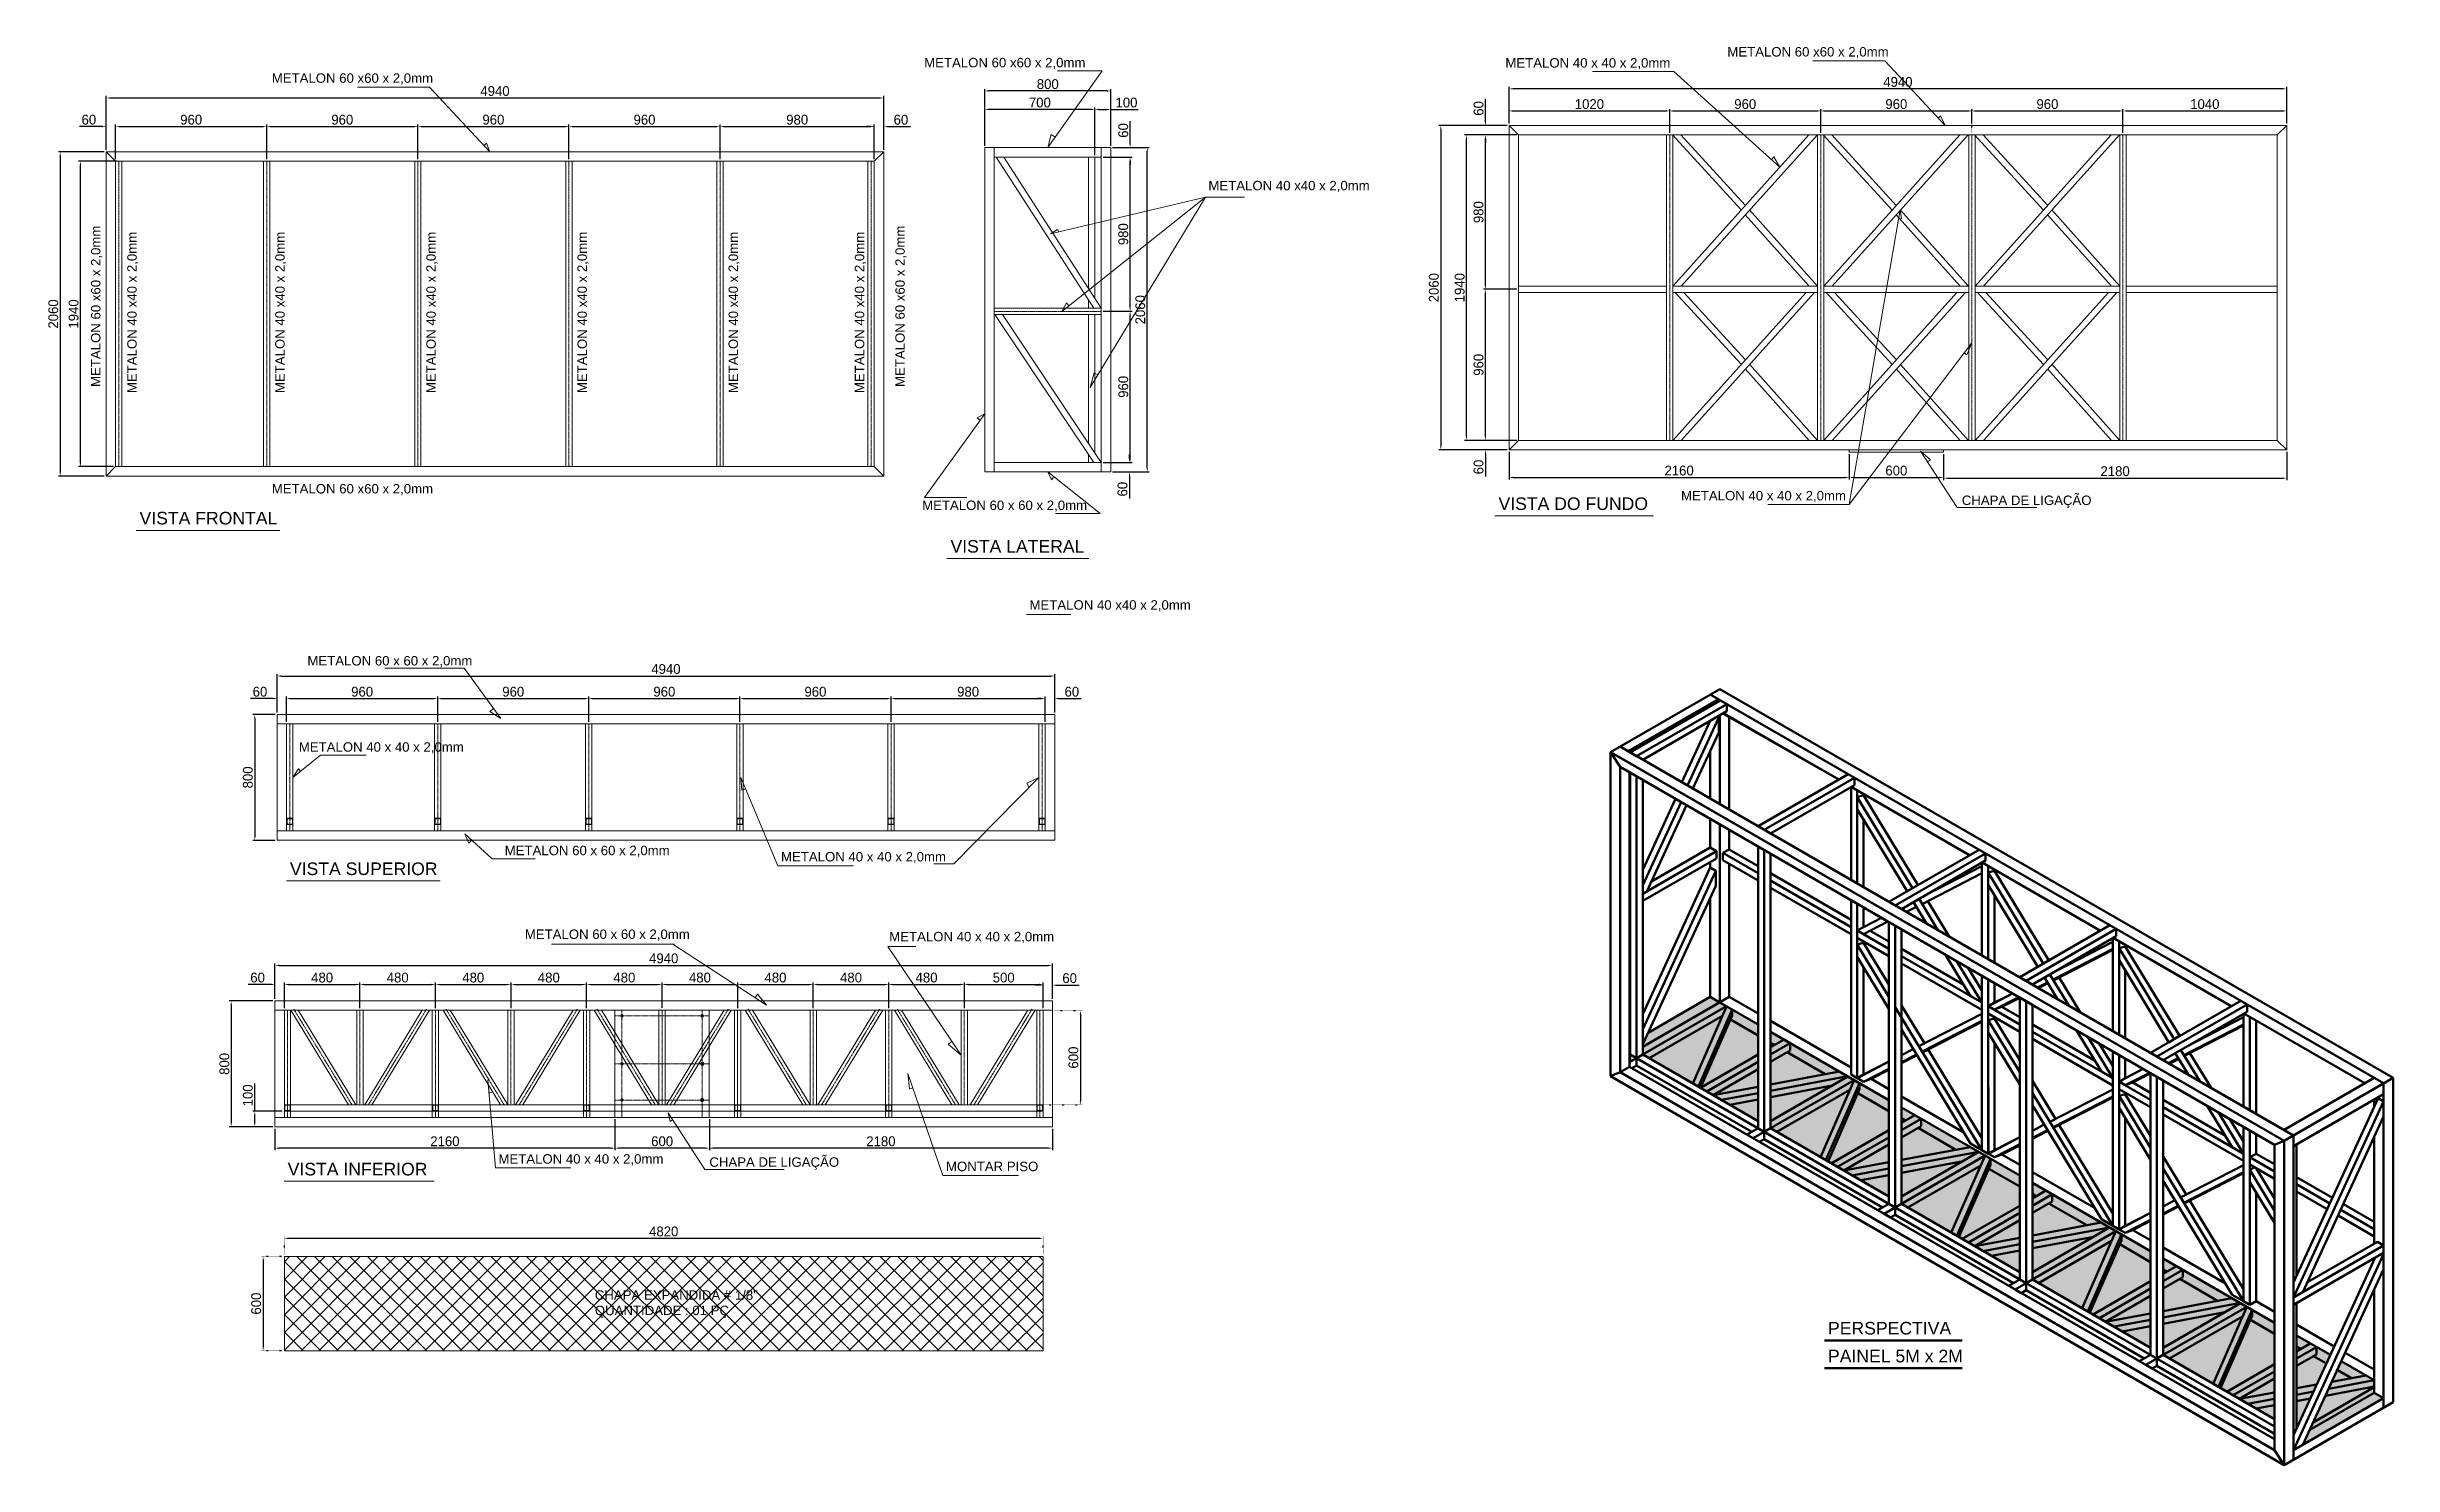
# Model space of a CAD drawing. Header units: millimetres. Extents: x 259906 to 295831, y -52980 to -28535.
# Drawn here: x 264699 to 279605, y -52980 to -43970 of the extents above; entities that cross this region are included whole.
import ezdxf

# ---------------------------------------------------------------- set-up
doc = ezdxf.new("R2010")
doc.units = ezdxf.units.MM
doc.header["$LTSCALE"] = 0.2
for name, pattern in [('ACAD_ISO02W100', [15, 12, -3]), ('ACAD_ISO07W100', [3, 0, -3]), ('CENTER', [50.8, 31.75, -6.35, 6.35, -6.35]), ('DASHDOT', [25.4, 12.7, -6.35, 0, -6.35])]:
    doc.linetypes.add(name, pattern=pattern)
doc.layers.get('0').update_dxf_attribs({"lineweight": 50})
for name, color, linetype, lineweight in [('01 cent', 1, 'DASHDOT', 9), ('03', 3, 'Continuous', 13), ('04', 4, 'Continuous', 5), ('CENT 1', 1, 'CENTER', 9), ('COTA', 1, 'Continuous', 9), ('FRL2', 2, 'ACAD_ISO02W100', 13), ('TESTE', 8, 'Continuous', 15)]:
    doc.layers.add(name, color=color, linetype=linetype, lineweight=lineweight)
doc.styles.add('1-20', font='arial.ttf', dxfattribs={"height": 4})
doc.styles.add('1-75', font='arial.ttf', dxfattribs={"height": 15})
doc.dimstyles.new('ESC25', dxfattribs={"dimscale": 25, "dimtxt": 2.5, "dimasz": 1, "dimexe": 0.5, "dimexo": 0.5, "dimgap": 0.5, "dimtad": 1, "dimdec": 0, "dimzin": 0, "dimdsep": 46, "dimtxsty": 'Standard', "dimcen": 1.5, "dimclrd": 1, "dimclre": 1, "dimclrt": 2, "dimadec": 0, "dimazin": 0, "dimtfac": 1, "dimtdec": 0, "dimtofl": 0, "dimtmove": 0, "dimatfit": 3, "dimfxl": 1, "dimtolj": 1, "dimtzin": 0, "dimarcsym": 0})

msp = doc.modelspace()

# ---------------------------------------------------------------- texts
at = {"style": '1-75'}
for s, p in [('PERSPECTIVA', (276015, -52150.2)), ('PAINEL 5M x 2M', (276015, -52327.2))]:
    msp.add_text(s, height=80, dxfattribs=at).set_placement(p)
at = {"layer": '04', "style": '1-20'}
for s, p in [('METALON 60 x60 x 2,0mm', (275375.3, -44031.4)), ('METALON 60 x60 x 2,0mm', (270272.8, -44100.1)), ('METALON 40 x 40 x 2,0mm', (273965.4, -44101.7)), ('METALON 60 x60 x 2,0mm', (266128.1, -44198.5)), ('METALON 40 x40 x 2,0mm', (272078.6, -44881.4)), ('METALON 60 x60 x 2,0mm', (266128.1, -46807.2)), ('METALON 40 x 40 x 2,0mm', (275081.2, -46851.3)), ('METALON 60 x 60 x 2,0mm', (270259.8, -46912.4)), ('CHAPA DE LIGAÇÃO', (276864.9, -46880.6)), ('METALON 40 x40 x 2,0mm', (270942, -47545.4)), ('METALON 60 x 60 x 2,0mm', (266354.4, -47900)), ('METALON 40 x 40 x 2,0mm', (266299.9, -48447.9)), ('METALON 60 x 60 x 2,0mm', (267608, -49105.4)), ('METALON 40 x 40 x 2,0mm', (269363.2, -49145)), ('METALON 60 x 60 x 2,0mm', (267735.7, -49637.3)), ('METALON 40 x 40 x 2,0mm', (270050.7, -49652.5)), ('METALON 40 x 40 x 2,0mm', (267568.1, -51064.8)), ('CHAPA DE LIGAÇÃO', (268908, -51084.9)), ('MONTAR PISO', (270411.3, -51112.6)), ('CHAPA EXPANDIDA # 1/8"', (268180.5, -51929.6)), ('QUANTIDADE : 01 PÇ', (268180.5, -52027.3))]:
    msp.add_text(s, height=60, dxfattribs=at).set_placement(p)
for s, p in [('METALON 60 x60 x 2,0mm', (265039.5, -46130.6)), ('METALON 40 x40 x 2,0mm', (265269.9, -46169.5)), ('METALON 40 x40 x 2,0mm', (266209.9, -46169.5)), ('METALON 40 x40 x 2,0mm', (267169.9, -46169.5)), ('METALON 40 x40 x 2,0mm', (268129.9, -46169.5)), ('METALON 40 x40 x 2,0mm', (269089.9, -46169.5)), ('METALON 40 x40 x 2,0mm', (269892.1, -46169.5)), ('METALON 60 x60 x 2,0mm', (270149.4, -46130.6))]:
    msp.add_text(s, height=60, rotation=90, dxfattribs=at).set_placement(p)
at = {"layer": '04', "color": 4, "style": '1-75'}
for s, p in [('VISTA FRONTAL', (265287.9, -47004.1)), ('VISTA DO FUNDO', (273921.6, -46912.3)), ('VISTA LATERAL', (270439.9, -47183.2)), ('VISTA SUPERIOR', (266243.4, -49231.5)), ('VISTA INFERIOR', (266229.2, -51139.6))]:
    msp.add_text(s, height=80, dxfattribs=at).set_placement(p)

# ---------------------------------------------------------------- blocks, each defined once
blk = doc.blocks.new('*D2')
at = {"layer": '03', "color": 1, "lineweight": -2, "transparency": 16777216}
for p, q in [((265076, -44624), (265076, -44282)), ((269991, -44295), (265101, -44295)), ((270016, -44624), (270016, -44282))]:
    blk.add_line(p, q, dxfattribs=at)
at = {"layer": '03', "color": 1, "transparency": 16777216}
for points in [[(265101, -44291), (265101, -44299), (265076, -44295)], [(269991, -44291), (269991, -44299), (270016, -44295)]]:
    blk.add_solid(points, dxfattribs=at)
at = {"layer": '03', "color": 2, "transparency": 16777216, "insert": (267546, -44251), "char_height": 62.5, "attachment_point": 5}
blk.add_mtext('\\A1;4940', dxfattribs=at)
blk = doc.blocks.new('*D3')
at = {"layer": '03', "color": 1, "lineweight": -2, "transparency": 16777216}
for p, q in [((265063, -44637), (264772, -44637)), ((264784, -44662), (264784, -46672)), ((265063, -46697), (264772, -46697))]:
    blk.add_line(p, q, dxfattribs=at)
at = {"layer": '03', "color": 1, "transparency": 16777216}
for points in [[(264780, -44662), (264788, -44662), (264784, -44637)], [(264780, -46672), (264788, -46672), (264784, -46697)]]:
    blk.add_solid(points, dxfattribs=at)
at = {"layer": '03', "color": 2, "transparency": 16777216, "insert": (264740, -45667), "char_height": 62.5, "attachment_point": 5, "rotation": 90}
blk.add_mtext('\\A1;2060', dxfattribs=at)
blk = doc.blocks.new('*D4')
at = {"layer": 'COTA', "color": 1, "lineweight": -2, "transparency": 16777216}
for p, q in [((271470, -44610), (271702, -44610)), ((271690, -46645), (271690, -44635)), ((271470, -46670), (271702, -46670))]:
    blk.add_line(p, q, dxfattribs=at)
at = {"layer": 'COTA', "color": 1, "transparency": 16777216}
for points in [[(271686, -44635), (271694, -44635), (271690, -44610)], [(271686, -46645), (271694, -46645), (271690, -46670)]]:
    blk.add_solid(points, dxfattribs=at)
at = {"layer": 'COTA', "color": 2, "transparency": 16777216, "insert": (271646, -45640), "char_height": 62.5, "attachment_point": 5, "rotation": 90}
blk.add_mtext('\\A1;2060', dxfattribs=at)
blk = doc.blocks.new('*D5')
at = {"layer": '03', "color": 1, "lineweight": -2, "transparency": 16777216}
for p, q in [((271358, -44658), (271358, -44355)), ((271383, -44368), (271433, -44368)), ((271458, -44598), (271458, -44355)), ((271458, -44368), (271633, -44368))]:
    blk.add_line(p, q, dxfattribs=at)
at = {"layer": '03', "color": 1, "transparency": 16777216}
for points in [[(271383, -44363), (271383, -44372), (271358, -44368)], [(271433, -44363), (271433, -44372), (271458, -44368)]]:
    blk.add_solid(points, dxfattribs=at)
at = {"layer": '03', "color": 2, "transparency": 16777216, "insert": (271558, -44324), "char_height": 62.5, "attachment_point": 5}
blk.add_mtext('\\A1;100', dxfattribs=at)
blk = doc.blocks.new('*D6')
at = {"layer": '03', "color": 1, "lineweight": -2, "transparency": 16777216}
for p, q in [((270658, -44598), (270658, -44355)), ((271333, -44368), (270683, -44368)), ((271358, -44598), (271358, -44355))]:
    blk.add_line(p, q, dxfattribs=at)
at = {"layer": '03', "color": 1, "transparency": 16777216}
for points in [[(270683, -44363), (270683, -44372), (270658, -44368)], [(271333, -44363), (271333, -44372), (271358, -44368)]]:
    blk.add_solid(points, dxfattribs=at)
at = {"layer": '03', "color": 2, "transparency": 16777216, "insert": (271008, -44324), "char_height": 62.5, "attachment_point": 5}
blk.add_mtext('\\A1;700', dxfattribs=at)
blk = doc.blocks.new('*D7')
at = {"layer": '03', "color": 1, "lineweight": -2, "transparency": 16777216}
for p, q in [((270658, -44598), (270658, -44238)), ((271433, -44250), (270683, -44250)), ((271458, -44598), (271458, -44238))]:
    blk.add_line(p, q, dxfattribs=at)
at = {"layer": '03', "color": 1, "transparency": 16777216}
for points in [[(270683, -44246), (270683, -44255), (270658, -44250)], [(271433, -44246), (271433, -44255), (271458, -44250)]]:
    blk.add_solid(points, dxfattribs=at)
at = {"layer": '03', "color": 2, "transparency": 16777216, "insert": (271058, -44207), "char_height": 62.5, "attachment_point": 5}
blk.add_mtext('\\A1;800', dxfattribs=at)
blk = doc.blocks.new('*D8')
at = {"layer": '03', "color": 1, "lineweight": -2, "transparency": 16777216}
for p, q in [((271410, -46610), (271589, -46610)), ((271577, -46585), (271577, -46560)), ((271470, -46670), (271589, -46670)), ((271577, -46695), (271577, -46839))]:
    blk.add_line(p, q, dxfattribs=at)
at = {"layer": '03', "color": 1, "transparency": 16777216}
for points in [[(271573, -46585), (271581, -46585), (271577, -46610)], [(271573, -46695), (271581, -46695), (271577, -46670)]]:
    blk.add_solid(points, dxfattribs=at)
at = {"layer": '03', "color": 2, "transparency": 16777216, "insert": (271533, -46780), "char_height": 62.5, "attachment_point": 5, "rotation": 90}
blk.add_mtext('\\A1;60', dxfattribs=at)
blk = doc.blocks.new('*D9')
at = {"layer": '03', "color": 1, "lineweight": -2, "transparency": 16777216}
for p, q in [((271410, -45650), (271594, -45650)), ((271581, -46585), (271581, -45675)), ((271410, -46610), (271594, -46610))]:
    blk.add_line(p, q, dxfattribs=at)
at = {"layer": '03', "color": 1, "transparency": 16777216}
for points in [[(271577, -45675), (271585, -45675), (271581, -45650)], [(271577, -46585), (271585, -46585), (271581, -46610)]]:
    blk.add_solid(points, dxfattribs=at)
at = {"layer": '03', "color": 2, "transparency": 16777216, "insert": (271538, -46130), "char_height": 62.5, "attachment_point": 5, "rotation": 90}
blk.add_mtext('\\A1;960', dxfattribs=at)
blk = doc.blocks.new('*D10')
at = {"layer": '03', "color": 1, "lineweight": -2, "transparency": 16777216}
for p, q in [((273989, -44457), (273989, -44225)), ((278904, -44237), (274014, -44237)), ((278929, -44457), (278929, -44225))]:
    blk.add_line(p, q, dxfattribs=at)
at = {"layer": '03', "color": 1, "transparency": 16777216}
for points in [[(274014, -44233), (274014, -44241), (273989, -44237)], [(278904, -44233), (278904, -44241), (278929, -44237)]]:
    blk.add_solid(points, dxfattribs=at)
at = {"layer": '03', "color": 2, "transparency": 16777216, "insert": (276459, -44193), "char_height": 62.5, "attachment_point": 5}
blk.add_mtext('\\A1;4940', dxfattribs=at)
blk = doc.blocks.new('*D11')
at = {"layer": '03', "color": 1, "lineweight": -2, "transparency": 16777216}
for p, q in [((273977, -44470), (273542, -44470)), ((273555, -44495), (273555, -46505)), ((273977, -46530), (273542, -46530))]:
    blk.add_line(p, q, dxfattribs=at)
at = {"layer": '03', "color": 1, "transparency": 16777216}
for points in [[(273551, -44495), (273559, -44495), (273555, -44470)], [(273551, -46505), (273559, -46505), (273555, -46530)]]:
    blk.add_solid(points, dxfattribs=at)
at = {"layer": '03', "color": 2, "transparency": 16777216, "insert": (273511, -45500), "char_height": 62.5, "attachment_point": 5, "rotation": 90}
blk.add_mtext('\\A1;2060', dxfattribs=at)
blk = doc.blocks.new('*D12')
at = {"layer": '03', "color": 1, "lineweight": -2, "transparency": 16777216}
for p, q in [((268976, -44684), (268976, -44464)), ((269001, -44477), (269931, -44477)), ((269956, -44684), (269956, -44464))]:
    blk.add_line(p, q, dxfattribs=at)
at = {"layer": '03', "color": 1, "transparency": 16777216}
for points in [[(269001, -44473), (269001, -44481), (268976, -44477)], [(269931, -44473), (269931, -44481), (269956, -44477)]]:
    blk.add_solid(points, dxfattribs=at)
at = {"layer": '03', "color": 2, "transparency": 16777216, "insert": (269466, -44433), "char_height": 62.5, "attachment_point": 5}
blk.add_mtext('\\A1;980', dxfattribs=at)
blk = doc.blocks.new('*D13')
at = {"layer": '03', "color": 1, "lineweight": -2, "transparency": 16777216}
for p, q in [((265051, -44477), (264907, -44477)), ((265076, -44624), (265076, -44464)), ((265136, -44684), (265136, -44464)), ((265161, -44477), (265186, -44477))]:
    blk.add_line(p, q, dxfattribs=at)
at = {"layer": '03', "color": 1, "transparency": 16777216}
for points in [[(265051, -44473), (265051, -44481), (265076, -44477)], [(265161, -44473), (265161, -44481), (265136, -44477)]]:
    blk.add_solid(points, dxfattribs=at)
at = {"layer": '03', "color": 2, "transparency": 16777216, "insert": (264966, -44433), "char_height": 62.5, "attachment_point": 5}
blk.add_mtext('\\A1;60', dxfattribs=at)
blk = doc.blocks.new('*D14')
at = {"layer": '03', "color": 1, "lineweight": -2, "transparency": 16777216}
for p, q in [((265136, -44624), (265136, -44464)), ((265161, -44477), (266071, -44477)), ((266096, -44684), (266096, -44464))]:
    blk.add_line(p, q, dxfattribs=at)
at = {"layer": '03', "color": 1, "transparency": 16777216}
for points in [[(265161, -44473), (265161, -44481), (265136, -44477)], [(266071, -44473), (266071, -44481), (266096, -44477)]]:
    blk.add_solid(points, dxfattribs=at)
at = {"layer": '03', "color": 2, "transparency": 16777216, "insert": (265616, -44433), "char_height": 62.5, "attachment_point": 5}
blk.add_mtext('\\A1;960', dxfattribs=at)
blk = doc.blocks.new('*D15')
at = {"layer": '03', "color": 1, "lineweight": -2, "transparency": 16777216}
for p, q in [((266096, -44624), (266096, -44464)), ((266121, -44477), (267031, -44477)), ((267056, -44684), (267056, -44464))]:
    blk.add_line(p, q, dxfattribs=at)
at = {"layer": '03', "color": 1, "transparency": 16777216}
for points in [[(266121, -44473), (266121, -44481), (266096, -44477)], [(267031, -44473), (267031, -44481), (267056, -44477)]]:
    blk.add_solid(points, dxfattribs=at)
at = {"layer": '03', "color": 2, "transparency": 16777216, "insert": (266576, -44433), "char_height": 62.5, "attachment_point": 5}
blk.add_mtext('\\A1;960', dxfattribs=at)
blk = doc.blocks.new('*D16')
at = {"layer": '03', "color": 1, "lineweight": -2, "transparency": 16777216}
for p, q in [((268016, -44684), (268016, -44464)), ((268041, -44477), (268951, -44477)), ((268976, -44684), (268976, -44464))]:
    blk.add_line(p, q, dxfattribs=at)
at = {"layer": '03', "color": 1, "transparency": 16777216}
for points in [[(268041, -44473), (268041, -44481), (268016, -44477)], [(268951, -44473), (268951, -44481), (268976, -44477)]]:
    blk.add_solid(points, dxfattribs=at)
at = {"layer": '03', "color": 2, "transparency": 16777216, "insert": (268496, -44433), "char_height": 62.5, "attachment_point": 5}
blk.add_mtext('\\A1;960', dxfattribs=at)
blk = doc.blocks.new('*D17')
at = {"layer": '03', "color": 1, "lineweight": -2, "transparency": 16777216}
for p, q in [((269931, -44477), (269906, -44477)), ((269956, -44624), (269956, -44464)), ((270016, -44624), (270016, -44464)), ((270041, -44477), (270185, -44477))]:
    blk.add_line(p, q, dxfattribs=at)
at = {"layer": '03', "color": 1, "transparency": 16777216}
for points in [[(269931, -44473), (269931, -44481), (269956, -44477)], [(270041, -44473), (270041, -44481), (270016, -44477)]]:
    blk.add_solid(points, dxfattribs=at)
at = {"layer": '03', "color": 2, "transparency": 16777216, "insert": (270125, -44433), "char_height": 62.5, "attachment_point": 5}
blk.add_mtext('\\A1;60', dxfattribs=at)
blk = doc.blocks.new('*D18')
at = {"layer": '03', "color": 1, "lineweight": -2, "transparency": 16777216}
for p, q in [((271003, -49931), (270978, -49931)), ((271028, -50078), (271028, -49918)), ((271088, -50018), (271088, -49918)), ((271113, -49931), (271257, -49931))]:
    blk.add_line(p, q, dxfattribs=at)
at = {"layer": '03', "color": 1, "transparency": 16777216}
for points in [[(271003, -49926), (271003, -49935), (271028, -49931)], [(271113, -49926), (271113, -49935), (271088, -49931)]]:
    blk.add_solid(points, dxfattribs=at)
at = {"layer": '03', "color": 2, "transparency": 16777216, "insert": (271197, -49887), "char_height": 62.5, "attachment_point": 5}
blk.add_mtext('\\A1;60', dxfattribs=at)
blk = doc.blocks.new('*D19')
at = {"layer": '03', "color": 1, "lineweight": -2, "transparency": 16777216}
for p, q in [((266123, -49926), (265979, -49926)), ((266148, -50018), (266148, -49914)), ((266208, -50078), (266208, -49914)), ((266233, -49926), (266258, -49926))]:
    blk.add_line(p, q, dxfattribs=at)
at = {"layer": '03', "color": 1, "transparency": 16777216}
for points in [[(266123, -49922), (266123, -49931), (266148, -49926)], [(266233, -49922), (266233, -49931), (266208, -49926)]]:
    blk.add_solid(points, dxfattribs=at)
at = {"layer": '03', "color": 2, "transparency": 16777216, "insert": (266038, -49883), "char_height": 62.5, "attachment_point": 5}
blk.add_mtext('\\A1;60', dxfattribs=at)
blk = doc.blocks.new('*D20')
at = {"layer": '03', "color": 1, "lineweight": -2, "transparency": 16777216}
for p, q in [((266148, -50018), (266148, -49793)), ((266173, -49805), (271063, -49805)), ((271088, -50018), (271088, -49793))]:
    blk.add_line(p, q, dxfattribs=at)
at = {"layer": '03', "color": 1, "transparency": 16777216}
for points in [[(266173, -49801), (266173, -49809), (266148, -49805)], [(271063, -49801), (271063, -49809), (271088, -49805)]]:
    blk.add_solid(points, dxfattribs=at)
at = {"layer": '03', "color": 2, "transparency": 16777216, "insert": (268618, -49761), "char_height": 62.5, "attachment_point": 5}
blk.add_mtext('\\A1;4940', dxfattribs=at)
blk = doc.blocks.new('*D21')
at = {"layer": '03', "color": 1, "lineweight": -2, "transparency": 16777216}
for p, q in [((266135, -50031), (265858, -50031)), ((265870, -50056), (265870, -50806)), ((266135, -50831), (265858, -50831))]:
    blk.add_line(p, q, dxfattribs=at)
at = {"layer": '03', "color": 1, "transparency": 16777216}
for points in [[(265866, -50056), (265874, -50056), (265870, -50031)], [(265866, -50806), (265874, -50806), (265870, -50831)]]:
    blk.add_solid(points, dxfattribs=at)
at = {"layer": '03', "color": 2, "transparency": 16777216, "insert": (265827, -50431), "char_height": 62.5, "attachment_point": 5, "rotation": 90}
blk.add_mtext('\\A1;800', dxfattribs=at)
blk = doc.blocks.new('*D22')
at = {"layer": '03', "color": 1, "lineweight": -2, "transparency": 16777216}
for p, q in [((266020, -50731), (266020, -50556)), ((266195, -50731), (266008, -50731)), ((266020, -50806), (266020, -50756)), ((266135, -50831), (266008, -50831))]:
    blk.add_line(p, q, dxfattribs=at)
at = {"layer": '03', "color": 1, "transparency": 16777216}
for points in [[(266016, -50756), (266024, -50756), (266020, -50731)], [(266016, -50806), (266024, -50806), (266020, -50831)]]:
    blk.add_solid(points, dxfattribs=at)
at = {"layer": '03', "color": 2, "transparency": 16777216, "insert": (265976, -50631), "char_height": 62.5, "attachment_point": 5, "rotation": 90}
blk.add_mtext('\\A1;100', dxfattribs=at)
blk = doc.blocks.new('*D23')
at = {"layer": '03', "color": 1, "lineweight": -2, "transparency": 16777216}
for p, q in [((266208, -50078), (266208, -49914)), ((266233, -49926), (266663, -49926)), ((266688, -50078), (266688, -49914))]:
    blk.add_line(p, q, dxfattribs=at)
at = {"layer": '03', "color": 1, "transparency": 16777216}
for points in [[(266233, -49922), (266233, -49931), (266208, -49926)], [(266663, -49922), (266663, -49931), (266688, -49926)]]:
    blk.add_solid(points, dxfattribs=at)
at = {"layer": '03', "color": 2, "transparency": 16777216, "insert": (266448, -49883), "char_height": 62.5, "attachment_point": 5}
blk.add_mtext('\\A1;480', dxfattribs=at)
blk = doc.blocks.new('*D24')
at = {"layer": '03', "color": 1, "lineweight": -2, "transparency": 16777216}
for p, q in [((266688, -50078), (266688, -49914)), ((266713, -49926), (267143, -49926)), ((267168, -50078), (267168, -49914))]:
    blk.add_line(p, q, dxfattribs=at)
at = {"layer": '03', "color": 1, "transparency": 16777216}
for points in [[(266713, -49922), (266713, -49931), (266688, -49926)], [(267143, -49922), (267143, -49931), (267168, -49926)]]:
    blk.add_solid(points, dxfattribs=at)
at = {"layer": '03', "color": 2, "transparency": 16777216, "insert": (266928, -49883), "char_height": 62.5, "attachment_point": 5}
blk.add_mtext('\\A1;480', dxfattribs=at)
blk = doc.blocks.new('*D25')
at = {"layer": '03', "color": 1, "lineweight": -2, "transparency": 16777216}
for p, q in [((268608, -50076), (268608, -49914)), ((268633, -49926), (269063, -49926)), ((269088, -50078), (269088, -49914))]:
    blk.add_line(p, q, dxfattribs=at)
at = {"layer": '03', "color": 1, "transparency": 16777216}
for points in [[(268633, -49922), (268633, -49931), (268608, -49926)], [(269063, -49922), (269063, -49931), (269088, -49926)]]:
    blk.add_solid(points, dxfattribs=at)
at = {"layer": '03', "color": 2, "transparency": 16777216, "insert": (268848, -49883), "char_height": 62.5, "attachment_point": 5}
blk.add_mtext('\\A1;480', dxfattribs=at)
blk = doc.blocks.new('*D26')
at = {"layer": '03', "color": 1, "lineweight": -2, "transparency": 16777216}
for p, q in [((269088, -50078), (269088, -49914)), ((269113, -49926), (269543, -49926)), ((269568, -50077), (269568, -49914))]:
    blk.add_line(p, q, dxfattribs=at)
at = {"layer": '03', "color": 1, "transparency": 16777216}
for points in [[(269113, -49922), (269113, -49931), (269088, -49926)], [(269543, -49922), (269543, -49931), (269568, -49926)]]:
    blk.add_solid(points, dxfattribs=at)
at = {"layer": '03', "color": 2, "transparency": 16777216, "insert": (269328, -49883), "char_height": 62.5, "attachment_point": 5}
blk.add_mtext('\\A1;480', dxfattribs=at)
blk = doc.blocks.new('*D27')
at = {"layer": '03', "color": 1, "lineweight": -2, "transparency": 16777216}
for p, q in [((269568, -50077), (269568, -49914)), ((269593, -49926), (270023, -49926)), ((270048, -50078), (270048, -49914))]:
    blk.add_line(p, q, dxfattribs=at)
at = {"layer": '03', "color": 1, "transparency": 16777216}
for points in [[(269593, -49922), (269593, -49931), (269568, -49926)], [(270023, -49922), (270023, -49931), (270048, -49926)]]:
    blk.add_solid(points, dxfattribs=at)
at = {"layer": '03', "color": 2, "transparency": 16777216, "insert": (269808, -49883), "char_height": 62.5, "attachment_point": 5}
blk.add_mtext('\\A1;480', dxfattribs=at)
blk = doc.blocks.new('*D28')
at = {"layer": '03', "color": 1, "lineweight": -2, "transparency": 16777216}
for p, q in [((270048, -50078), (270048, -49914)), ((270073, -49926), (270503, -49926)), ((270528, -50077), (270528, -49914))]:
    blk.add_line(p, q, dxfattribs=at)
at = {"layer": '03', "color": 1, "transparency": 16777216}
for points in [[(270073, -49922), (270073, -49931), (270048, -49926)], [(270503, -49922), (270503, -49931), (270528, -49926)]]:
    blk.add_solid(points, dxfattribs=at)
at = {"layer": '03', "color": 2, "transparency": 16777216, "insert": (270288, -49883), "char_height": 62.5, "attachment_point": 5}
blk.add_mtext('\\A1;480', dxfattribs=at)
blk = doc.blocks.new('*D29')
at = {"layer": '03', "color": 1, "lineweight": -2, "transparency": 16777216}
for p, q in [((270528, -50077), (270528, -49914)), ((270553, -49926), (271003, -49926)), ((271028, -49995), (271028, -49914))]:
    blk.add_line(p, q, dxfattribs=at)
at = {"layer": '03', "color": 1, "transparency": 16777216}
for points in [[(270553, -49922), (270553, -49931), (270528, -49926)], [(271003, -49922), (271003, -49931), (271028, -49926)]]:
    blk.add_solid(points, dxfattribs=at)
at = {"layer": '03', "color": 2, "transparency": 16777216, "insert": (270778, -49883), "char_height": 62.5, "attachment_point": 5}
blk.add_mtext('\\A1;500', dxfattribs=at)
blk = doc.blocks.new('*D30')
at = {"layer": '03', "color": 1, "lineweight": -2, "transparency": 16777216}
for p, q in [((273989, -44457), (273989, -44365)), ((274014, -44377), (274984, -44377)), ((275009, -44517), (275009, -44365))]:
    blk.add_line(p, q, dxfattribs=at)
at = {"layer": '03', "color": 1, "transparency": 16777216}
for points in [[(274014, -44373), (274014, -44382), (273989, -44377)], [(274984, -44373), (274984, -44382), (275009, -44377)]]:
    blk.add_solid(points, dxfattribs=at)
at = {"layer": '03', "color": 2, "transparency": 16777216, "insert": (274499, -44334), "char_height": 62.5, "attachment_point": 5}
blk.add_mtext('\\A1;1020', dxfattribs=at)
blk = doc.blocks.new('*D31')
at = {"layer": '03', "color": 1, "lineweight": -2, "transparency": 16777216}
for p, q in [((275009, -44517), (275009, -44365)), ((275034, -44377), (275944, -44377)), ((275969, -44517), (275969, -44365))]:
    blk.add_line(p, q, dxfattribs=at)
at = {"layer": '03', "color": 1, "transparency": 16777216}
for points in [[(275034, -44373), (275034, -44382), (275009, -44377)], [(275944, -44373), (275944, -44382), (275969, -44377)]]:
    blk.add_solid(points, dxfattribs=at)
at = {"layer": '03', "color": 2, "transparency": 16777216, "insert": (275489, -44334), "char_height": 62.5, "attachment_point": 5}
blk.add_mtext('\\A1;960', dxfattribs=at)
blk = doc.blocks.new('*D32')
at = {"layer": '03', "color": 1, "lineweight": -2, "transparency": 16777216}
for p, q in [((277889, -44517), (277889, -44365)), ((277914, -44377), (278904, -44377)), ((278929, -44457), (278929, -44365))]:
    blk.add_line(p, q, dxfattribs=at)
at = {"layer": '03', "color": 1, "transparency": 16777216}
for points in [[(277914, -44373), (277914, -44382), (277889, -44377)], [(278904, -44373), (278904, -44382), (278929, -44377)]]:
    blk.add_solid(points, dxfattribs=at)
at = {"layer": '03', "color": 2, "transparency": 16777216, "insert": (278409, -44334), "char_height": 62.5, "attachment_point": 5}
blk.add_mtext('\\A1;1040', dxfattribs=at)
blk = doc.blocks.new('*D33')
at = {"layer": '03', "color": 1, "lineweight": -2, "transparency": 16777216}
for p, q in [((274037, -45510), (273826, -45510)), ((273838, -46445), (273838, -45535)), ((273977, -46470), (273826, -46470))]:
    blk.add_line(p, q, dxfattribs=at)
at = {"layer": '03', "color": 1, "transparency": 16777216}
for points in [[(273834, -45535), (273842, -45535), (273838, -45510)], [(273834, -46445), (273842, -46445), (273838, -46470)]]:
    blk.add_solid(points, dxfattribs=at)
at = {"layer": '03', "color": 2, "transparency": 16777216, "insert": (273795, -45990), "char_height": 62.5, "attachment_point": 5, "rotation": 90}
blk.add_mtext('\\A1;960', dxfattribs=at)
blk = doc.blocks.new('*D34')
at = {"layer": '03', "color": 1, "lineweight": -2, "transparency": 16777216}
for p, q in [((274037, -44530), (273706, -44530)), ((273718, -46445), (273718, -44555)), ((274037, -46470), (273706, -46470))]:
    blk.add_line(p, q, dxfattribs=at)
at = {"layer": '03', "color": 1, "transparency": 16777216}
for points in [[(273714, -44555), (273722, -44555), (273718, -44530)], [(273714, -46445), (273722, -46445), (273718, -46470)]]:
    blk.add_solid(points, dxfattribs=at)
at = {"layer": '03', "color": 2, "transparency": 16777216, "insert": (273675, -45500), "char_height": 62.5, "attachment_point": 5, "rotation": 90}
blk.add_mtext('\\A1;1940', dxfattribs=at)
blk = doc.blocks.new('*D35')
at = {"layer": '03', "color": 1, "lineweight": -2, "transparency": 16777216}
for p, q in [((273977, -46470), (273826, -46470)), ((273838, -46445), (273838, -46420)), ((273977, -46530), (273826, -46530)), ((273838, -46555), (273838, -46699))]:
    blk.add_line(p, q, dxfattribs=at)
at = {"layer": '03', "color": 1, "transparency": 16777216}
for points in [[(273834, -46445), (273842, -46445), (273838, -46470)], [(273834, -46555), (273842, -46555), (273838, -46530)]]:
    blk.add_solid(points, dxfattribs=at)
at = {"layer": '03', "color": 2, "transparency": 16777216, "insert": (273795, -46639), "char_height": 62.5, "attachment_point": 5, "rotation": 90}
blk.add_mtext('\\A1;60', dxfattribs=at)
blk = doc.blocks.new('*D36')
at = {"layer": '03', "color": 1, "lineweight": -2, "transparency": 16777216}
for p, q in [((273838, -44445), (273838, -44301)), ((273977, -44470), (273826, -44470)), ((274037, -44530), (273826, -44530)), ((273838, -44555), (273838, -44580))]:
    blk.add_line(p, q, dxfattribs=at)
at = {"layer": '03', "color": 1, "transparency": 16777216}
for points in [[(273834, -44445), (273842, -44445), (273838, -44470)], [(273834, -44555), (273842, -44555), (273838, -44530)]]:
    blk.add_solid(points, dxfattribs=at)
at = {"layer": '03', "color": 2, "transparency": 16777216, "insert": (273795, -44361), "char_height": 62.5, "attachment_point": 5, "rotation": 90}
blk.add_mtext('\\A1;60', dxfattribs=at)
blk = doc.blocks.new('*D37')
at = {"layer": '03', "color": 1, "lineweight": -2, "transparency": 16777216}
for p, q in [((271017, -48110), (270992, -48110)), ((271042, -48198), (271042, -48098)), ((271102, -48198), (271102, -48098)), ((271127, -48110), (271271, -48110))]:
    blk.add_line(p, q, dxfattribs=at)
at = {"layer": '03', "color": 1, "transparency": 16777216}
for points in [[(271017, -48106), (271017, -48115), (271042, -48110)], [(271127, -48106), (271127, -48115), (271102, -48110)]]:
    blk.add_solid(points, dxfattribs=at)
at = {"layer": '03', "color": 2, "transparency": 16777216, "insert": (271211, -48067), "char_height": 62.5, "attachment_point": 5}
blk.add_mtext('\\A1;60', dxfattribs=at)
blk = doc.blocks.new('*D38')
at = {"layer": '03', "color": 1, "lineweight": -2, "transparency": 16777216}
for p, q in [((266137, -48110), (265993, -48110)), ((266162, -48198), (266162, -48098)), ((266222, -48198), (266222, -48098)), ((266247, -48110), (266272, -48110))]:
    blk.add_line(p, q, dxfattribs=at)
at = {"layer": '03', "color": 1, "transparency": 16777216}
for points in [[(266137, -48106), (266137, -48115), (266162, -48110)], [(266247, -48106), (266247, -48115), (266222, -48110)]]:
    blk.add_solid(points, dxfattribs=at)
at = {"layer": '03', "color": 2, "transparency": 16777216, "insert": (266053, -48067), "char_height": 62.5, "attachment_point": 5}
blk.add_mtext('\\A1;60', dxfattribs=at)
blk = doc.blocks.new('*D39')
at = {"layer": '03', "color": 1, "lineweight": -2, "transparency": 16777216}
for p, q in [((266162, -48198), (266162, -47955)), ((266187, -47967), (271077, -47967)), ((271102, -48198), (271102, -47955))]:
    blk.add_line(p, q, dxfattribs=at)
at = {"layer": '03', "color": 1, "transparency": 16777216}
for points in [[(266187, -47963), (266187, -47971), (266162, -47967)], [(271077, -47963), (271077, -47971), (271102, -47967)]]:
    blk.add_solid(points, dxfattribs=at)
at = {"layer": '03', "color": 2, "transparency": 16777216, "insert": (268632, -47923), "char_height": 62.5, "attachment_point": 5}
blk.add_mtext('\\A1;4940', dxfattribs=at)
blk = doc.blocks.new('*D40')
at = {"layer": '03', "color": 1, "lineweight": -2, "transparency": 16777216}
for p, q in [((266149, -48211), (266008, -48211)), ((266020, -48236), (266020, -48986)), ((266149, -49011), (266008, -49011))]:
    blk.add_line(p, q, dxfattribs=at)
at = {"layer": '03', "color": 1, "transparency": 16777216}
for points in [[(266016, -48236), (266024, -48236), (266020, -48211)], [(266016, -48986), (266024, -48986), (266020, -49011)]]:
    blk.add_solid(points, dxfattribs=at)
at = {"layer": '03', "color": 2, "transparency": 16777216, "insert": (265976, -48611), "char_height": 62.5, "attachment_point": 5, "rotation": 90}
blk.add_mtext('\\A1;800', dxfattribs=at)
blk = doc.blocks.new('*D41')
at = {"layer": '03', "color": 1, "lineweight": -2, "transparency": 16777216}
for p, q in [((266222, -48258), (266222, -48098)), ((266247, -48110), (267157, -48110)), ((267182, -48258), (267182, -48098))]:
    blk.add_line(p, q, dxfattribs=at)
at = {"layer": '03', "color": 1, "transparency": 16777216}
for points in [[(266247, -48106), (266247, -48115), (266222, -48110)], [(267157, -48106), (267157, -48115), (267182, -48110)]]:
    blk.add_solid(points, dxfattribs=at)
at = {"layer": '03', "color": 2, "transparency": 16777216, "insert": (266702, -48067), "char_height": 62.5, "attachment_point": 5}
blk.add_mtext('\\A1;960', dxfattribs=at)
blk = doc.blocks.new('*D42')
at = {"layer": '03', "color": 1, "lineweight": -2, "transparency": 16777216}
for p, q in [((267182, -48258), (267182, -48098)), ((267207, -48110), (268117, -48110)), ((268142, -48258), (268142, -48098))]:
    blk.add_line(p, q, dxfattribs=at)
at = {"layer": '03', "color": 1, "transparency": 16777216}
for points in [[(267207, -48106), (267207, -48115), (267182, -48110)], [(268117, -48106), (268117, -48115), (268142, -48110)]]:
    blk.add_solid(points, dxfattribs=at)
at = {"layer": '03', "color": 2, "transparency": 16777216, "insert": (267662, -48067), "char_height": 62.5, "attachment_point": 5}
blk.add_mtext('\\A1;960', dxfattribs=at)
blk = doc.blocks.new('*D43')
at = {"layer": '03', "color": 1, "lineweight": -2, "transparency": 16777216}
for p, q in [((268142, -48258), (268142, -48098)), ((268167, -48110), (269077, -48110)), ((269102, -48258), (269102, -48098))]:
    blk.add_line(p, q, dxfattribs=at)
at = {"layer": '03', "color": 1, "transparency": 16777216}
for points in [[(268167, -48106), (268167, -48115), (268142, -48110)], [(269077, -48106), (269077, -48115), (269102, -48110)]]:
    blk.add_solid(points, dxfattribs=at)
at = {"layer": '03', "color": 2, "transparency": 16777216, "insert": (268622, -48067), "char_height": 62.5, "attachment_point": 5}
blk.add_mtext('\\A1;960', dxfattribs=at)
blk = doc.blocks.new('*D44')
at = {"layer": '03', "color": 1, "lineweight": -2, "transparency": 16777216}
for p, q in [((269102, -48258), (269102, -48098)), ((269127, -48110), (270037, -48110)), ((270062, -48258), (270062, -48098))]:
    blk.add_line(p, q, dxfattribs=at)
at = {"layer": '03', "color": 1, "transparency": 16777216}
for points in [[(269127, -48106), (269127, -48115), (269102, -48110)], [(270037, -48106), (270037, -48115), (270062, -48110)]]:
    blk.add_solid(points, dxfattribs=at)
at = {"layer": '03', "color": 2, "transparency": 16777216, "insert": (269582, -48067), "char_height": 62.5, "attachment_point": 5}
blk.add_mtext('\\A1;960', dxfattribs=at)
blk = doc.blocks.new('*D45')
at = {"layer": '03', "color": 1, "lineweight": -2, "transparency": 16777216}
for p, q in [((270062, -48258), (270062, -48098)), ((270087, -48110), (271017, -48110)), ((271042, -48258), (271042, -48098))]:
    blk.add_line(p, q, dxfattribs=at)
at = {"layer": '03', "color": 1, "transparency": 16777216}
for points in [[(270087, -48106), (270087, -48115), (270062, -48110)], [(271017, -48106), (271017, -48115), (271042, -48110)]]:
    blk.add_solid(points, dxfattribs=at)
at = {"layer": '03', "color": 2, "transparency": 16777216, "insert": (270552, -48067), "char_height": 62.5, "attachment_point": 5}
blk.add_mtext('\\A1;980', dxfattribs=at)
blk = doc.blocks.new('*D46')
at = {"layer": 'TESTE', "color": 1, "linetype": 'ACAD_ISO07W100', "lineweight": -2, "transparency": 16777216}
for p, q in [((271100, -50091), (271277, -50091)), ((271000, -50691), (271277, -50691))]:
    blk.add_line(p, q, dxfattribs=at)
at = {"layer": 'TESTE', "color": 1, "lineweight": -2, "transparency": 16777216}
blk.add_line((271265, -50116), (271265, -50666), dxfattribs=at)
at = {"layer": 'TESTE', "color": 1, "transparency": 16777216}
for points in [[(271261, -50116), (271269, -50116), (271265, -50091)], [(271261, -50666), (271269, -50666), (271265, -50691)]]:
    blk.add_solid(points, dxfattribs=at)
at = {"layer": 'TESTE', "color": 2, "transparency": 16777216, "insert": (271221, -50391), "char_height": 62.5, "attachment_point": 5, "rotation": 90}
blk.add_mtext('\\A1;600', dxfattribs=at)
blk = doc.blocks.new('*D47')
at = {"layer": 'TESTE', "color": 1, "lineweight": -2, "transparency": 16777216}
for p, q in [((267056, -44624), (267056, -44464)), ((267081, -44477), (267991, -44477)), ((268016, -44624), (268016, -44464))]:
    blk.add_line(p, q, dxfattribs=at)
at = {"layer": 'TESTE', "color": 1, "transparency": 16777216}
for points in [[(267081, -44473), (267081, -44481), (267056, -44477)], [(267991, -44473), (267991, -44481), (268016, -44477)]]:
    blk.add_solid(points, dxfattribs=at)
at = {"layer": 'TESTE', "color": 2, "transparency": 16777216, "insert": (267536, -44433), "char_height": 62.5, "attachment_point": 5}
blk.add_mtext('\\A1;960', dxfattribs=at)
blk = doc.blocks.new('*D48')
at = {"layer": 'TESTE', "color": 1, "lineweight": -2, "transparency": 16777216}
for p, q in [((267168, -50018), (267168, -49914)), ((267193, -49927), (267623, -49927)), ((267648, -50077), (267648, -49914))]:
    blk.add_line(p, q, dxfattribs=at)
at = {"layer": 'TESTE', "color": 1, "transparency": 16777216}
for points in [[(267193, -49923), (267193, -49931), (267168, -49927)], [(267623, -49923), (267623, -49931), (267648, -49927)]]:
    blk.add_solid(points, dxfattribs=at)
at = {"layer": 'TESTE', "color": 2, "transparency": 16777216, "insert": (267408, -49883), "char_height": 62.5, "attachment_point": 5}
blk.add_mtext('\\A1;480', dxfattribs=at)
blk = doc.blocks.new('*D49')
at = {"layer": 'TESTE', "color": 1, "lineweight": -2, "transparency": 16777216}
for p, q in [((267648, -50077), (267648, -49914)), ((267673, -49927), (268103, -49927)), ((268128, -50078), (268128, -49914))]:
    blk.add_line(p, q, dxfattribs=at)
at = {"layer": 'TESTE', "color": 1, "transparency": 16777216}
for points in [[(267673, -49923), (267673, -49931), (267648, -49927)], [(268103, -49923), (268103, -49931), (268128, -49927)]]:
    blk.add_solid(points, dxfattribs=at)
at = {"layer": 'TESTE', "color": 2, "transparency": 16777216, "insert": (267888, -49883), "char_height": 62.5, "attachment_point": 5}
blk.add_mtext('\\A1;480', dxfattribs=at)
blk = doc.blocks.new('*D50')
at = {"layer": 'TESTE', "color": 1, "lineweight": -2, "transparency": 16777216}
for p, q in [((268128, -50078), (268128, -49914)), ((268153, -49927), (268583, -49927)), ((268608, -50076), (268608, -49914))]:
    blk.add_line(p, q, dxfattribs=at)
at = {"layer": 'TESTE', "color": 1, "transparency": 16777216}
for points in [[(268153, -49923), (268153, -49931), (268128, -49927)], [(268583, -49923), (268583, -49931), (268608, -49927)]]:
    blk.add_solid(points, dxfattribs=at)
at = {"layer": 'TESTE', "color": 2, "transparency": 16777216, "insert": (268368, -49883), "char_height": 62.5, "attachment_point": 5}
blk.add_mtext('\\A1;480', dxfattribs=at)
blk = doc.blocks.new('*D75')
at = {"layer": 'COTA', "color": 1, "linetype": 'ACAD_ISO07W100', "lineweight": -2, "transparency": 16777216}
for p, q in [((266195, -51654), (266060, -51654)), ((266195, -52254), (266060, -52254))]:
    blk.add_line(p, q, dxfattribs=at)
at = {"layer": 'COTA', "color": 1, "lineweight": -2, "transparency": 16777216}
blk.add_line((266073, -51679), (266073, -52229), dxfattribs=at)
at = {"layer": 'COTA', "color": 1, "transparency": 16777216}
for points in [[(266069, -51679), (266077, -51679), (266073, -51654)], [(266069, -52229), (266077, -52229), (266073, -52254)]]:
    blk.add_solid(points, dxfattribs=at)
at = {"layer": 'COTA', "color": 2, "transparency": 16777216, "insert": (266029, -51954), "char_height": 62.5, "attachment_point": 5, "rotation": 90}
blk.add_mtext('\\A1;600', dxfattribs=at)
blk = doc.blocks.new('*D76')
at = {"layer": 'COTA', "color": 1, "linetype": 'ACAD_ISO07W100', "lineweight": -2, "transparency": 16777216}
for p, q in [((266208, -51642), (266208, -51527)), ((271028, -51642), (271028, -51527))]:
    blk.add_line(p, q, dxfattribs=at)
at = {"layer": 'COTA', "color": 1, "lineweight": -2, "transparency": 16777216}
blk.add_line((266233, -51539), (271003, -51539), dxfattribs=at)
at = {"layer": 'COTA', "color": 1, "transparency": 16777216}
for points in [[(266233, -51535), (266233, -51544), (266208, -51539)], [(271003, -51535), (271003, -51544), (271028, -51539)]]:
    blk.add_solid(points, dxfattribs=at)
at = {"layer": 'COTA', "color": 2, "transparency": 16777216, "insert": (268618, -51496), "char_height": 62.5, "attachment_point": 5}
blk.add_mtext('\\A1;4820', dxfattribs=at)
blk = doc.blocks.new('*D77')
at = {"layer": '03', "color": 1, "lineweight": -2, "transparency": 16777216}
for p, q in [((268908, -50783), (268908, -50979)), ((271063, -50966), (268933, -50966)), ((271088, -50843), (271088, -50979))]:
    blk.add_line(p, q, dxfattribs=at)
at = {"layer": '03', "color": 1, "transparency": 16777216}
for points in [[(268933, -50962), (268933, -50971), (268908, -50966)], [(271063, -50962), (271063, -50971), (271088, -50966)]]:
    blk.add_solid(points, dxfattribs=at)
at = {"layer": '03', "color": 2, "transparency": 16777216, "insert": (269998, -50923), "char_height": 62.5, "attachment_point": 5}
blk.add_mtext('\\A1;2180', dxfattribs=at)
blk = doc.blocks.new('*D78')
at = {"layer": '03', "color": 1, "lineweight": -2, "transparency": 16777216}
for p, q in [((268308, -50783), (268308, -50979)), ((268908, -50783), (268908, -50979)), ((268883, -50966), (268333, -50966))]:
    blk.add_line(p, q, dxfattribs=at)
at = {"layer": '03', "color": 1, "transparency": 16777216}
for points in [[(268333, -50962), (268333, -50971), (268308, -50966)], [(268883, -50962), (268883, -50971), (268908, -50966)]]:
    blk.add_solid(points, dxfattribs=at)
at = {"layer": '03', "color": 2, "transparency": 16777216, "insert": (268608, -50923), "char_height": 62.5, "attachment_point": 5}
blk.add_mtext('\\A1;600', dxfattribs=at)
blk = doc.blocks.new('*D79')
at = {"layer": '03', "color": 1, "lineweight": -2, "transparency": 16777216}
for p, q in [((268308, -50783), (268308, -50979)), ((266148, -50843), (266148, -50979)), ((268283, -50966), (266173, -50966))]:
    blk.add_line(p, q, dxfattribs=at)
at = {"layer": '03', "color": 1, "transparency": 16777216}
for points in [[(266173, -50962), (266173, -50971), (266148, -50966)], [(268283, -50962), (268283, -50971), (268308, -50966)]]:
    blk.add_solid(points, dxfattribs=at)
at = {"layer": '03', "color": 2, "transparency": 16777216, "insert": (267228, -50923), "char_height": 62.5, "attachment_point": 5}
blk.add_mtext('\\A1;2160', dxfattribs=at)
blk = doc.blocks.new('*D80')
at = {"layer": '03', "color": 1, "lineweight": -2, "transparency": 16777216}
for p, q in [((273989, -46542), (273989, -46718)), ((276149, -46558), (276149, -46718)), ((274014, -46706), (276124, -46706))]:
    blk.add_line(p, q, dxfattribs=at)
at = {"layer": '03', "color": 1, "transparency": 16777216}
for points in [[(274014, -46701), (274014, -46710), (273989, -46706)], [(276124, -46701), (276124, -46710), (276149, -46706)]]:
    blk.add_solid(points, dxfattribs=at)
at = {"layer": '03', "color": 2, "transparency": 16777216, "insert": (275069, -46662), "char_height": 62.5, "attachment_point": 5}
blk.add_mtext('\\A1;2160', dxfattribs=at)
blk = doc.blocks.new('*D81')
at = {"layer": '03', "color": 1, "lineweight": -2, "transparency": 16777216}
for p, q in [((276149, -46558), (276149, -46718)), ((276749, -46558), (276749, -46718)), ((276174, -46706), (276724, -46706))]:
    blk.add_line(p, q, dxfattribs=at)
at = {"layer": '03', "color": 1, "transparency": 16777216}
for points in [[(276174, -46701), (276174, -46710), (276149, -46706)], [(276724, -46701), (276724, -46710), (276749, -46706)]]:
    blk.add_solid(points, dxfattribs=at)
at = {"layer": '03', "color": 2, "transparency": 16777216, "insert": (276449, -46662), "char_height": 62.5, "attachment_point": 5}
blk.add_mtext('\\A1;600', dxfattribs=at)
blk = doc.blocks.new('*D82')
at = {"layer": '03', "color": 1, "lineweight": -2, "transparency": 16777216}
for p, q in [((276749, -46558), (276749, -46723)), ((278929, -46542), (278929, -46723)), ((276774, -46710), (278904, -46710))]:
    blk.add_line(p, q, dxfattribs=at)
at = {"layer": '03', "color": 1, "transparency": 16777216}
for points in [[(276774, -46706), (276774, -46714), (276749, -46710)], [(278904, -46706), (278904, -46714), (278929, -46710)]]:
    blk.add_solid(points, dxfattribs=at)
at = {"layer": '03', "color": 2, "transparency": 16777216, "insert": (277839, -46666), "char_height": 62.5, "attachment_point": 5}
blk.add_mtext('\\A1;2180', dxfattribs=at)
blk = doc.blocks.new('*D83')
at = {"layer": 'COTA', "color": 1, "lineweight": -2, "transparency": 16777216}
for p, q in [((271581, -44585), (271581, -44442)), ((271581, -44695), (271581, -44720))]:
    blk.add_line(p, q, dxfattribs=at)
at = {"layer": 'COTA', "color": 1, "linetype": 'ACAD_ISO07W100', "lineweight": -2, "transparency": 16777216}
for p, q in [((271410, -44670), (271594, -44670)), ((271470, -44610), (271594, -44610))]:
    blk.add_line(p, q, dxfattribs=at)
at = {"layer": 'COTA', "color": 1, "transparency": 16777216}
for points in [[(271577, -44585), (271585, -44585), (271581, -44610)], [(271577, -44695), (271585, -44695), (271581, -44670)]]:
    blk.add_solid(points, dxfattribs=at)
at = {"layer": 'COTA', "color": 2, "transparency": 16777216, "insert": (271538, -44501), "char_height": 62.5, "attachment_point": 5, "rotation": 90}
blk.add_mtext('\\A1;60', dxfattribs=at)
blk = doc.blocks.new('*D84')
at = {"layer": 'COTA', "color": 1, "linetype": 'ACAD_ISO07W100', "lineweight": -2, "transparency": 16777216}
for p, q in [((273977, -44530), (273826, -44530)), ((274037, -45510), (273826, -45510))]:
    blk.add_line(p, q, dxfattribs=at)
at = {"layer": 'COTA', "color": 1, "lineweight": -2, "transparency": 16777216}
blk.add_line((273838, -45485), (273838, -44555), dxfattribs=at)
at = {"layer": 'COTA', "color": 1, "transparency": 16777216}
for points in [[(273834, -44555), (273842, -44555), (273838, -44530)], [(273834, -45485), (273842, -45485), (273838, -45510)]]:
    blk.add_solid(points, dxfattribs=at)
at = {"layer": 'COTA', "color": 2, "transparency": 16777216, "insert": (273795, -45020), "char_height": 62.5, "attachment_point": 5, "rotation": 90}
blk.add_mtext('\\A1;980', dxfattribs=at)
blk = doc.blocks.new('*D85')
at = {"layer": 'COTA', "color": 1, "linetype": 'ACAD_ISO07W100', "lineweight": -2, "transparency": 16777216}
for p, q in [((276929, -44517), (276929, -44365)), ((277889, -44517), (277889, -44365))]:
    blk.add_line(p, q, dxfattribs=at)
at = {"layer": 'COTA', "color": 1, "lineweight": -2, "transparency": 16777216}
blk.add_line((276954, -44377), (277864, -44377), dxfattribs=at)
at = {"layer": 'COTA', "color": 1, "transparency": 16777216}
for points in [[(276954, -44373), (276954, -44382), (276929, -44377)], [(277864, -44373), (277864, -44382), (277889, -44377)]]:
    blk.add_solid(points, dxfattribs=at)
at = {"layer": 'COTA', "color": 2, "transparency": 16777216, "insert": (277409, -44334), "char_height": 62.5, "attachment_point": 5}
blk.add_mtext('\\A1;960', dxfattribs=at)
blk = doc.blocks.new('*D179')
at = {"layer": 'COTA', "color": 1, "lineweight": -2, "transparency": 16777216}
for p, q in [((265143, -44697), (264900, -44697)), ((264912, -46612), (264912, -44722)), ((265123, -46637), (264900, -46637))]:
    blk.add_line(p, q, dxfattribs=at)
at = {"layer": 'COTA', "color": 1, "transparency": 16777216}
for points in [[(264908, -44722), (264917, -44722), (264912, -44697)], [(264908, -46612), (264917, -46612), (264912, -46637)]]:
    blk.add_solid(points, dxfattribs=at)
at = {"layer": 'COTA', "color": 2, "transparency": 16777216, "insert": (264869, -45667), "char_height": 62.5, "attachment_point": 5, "rotation": 90}
blk.add_mtext('\\A1;1940', dxfattribs=at)
blk = doc.blocks.new('*D180')
at = {"layer": 'COTA', "color": 1, "lineweight": -2, "transparency": 16777216}
for p, q in [((271410, -44670), (271594, -44670)), ((271581, -45625), (271581, -44695)), ((271410, -45650), (271594, -45650))]:
    blk.add_line(p, q, dxfattribs=at)
at = {"layer": 'COTA', "color": 1, "transparency": 16777216}
for points in [[(271577, -44695), (271585, -44695), (271581, -44670)], [(271577, -45625), (271585, -45625), (271581, -45650)]]:
    blk.add_solid(points, dxfattribs=at)
at = {"layer": 'COTA', "color": 2, "transparency": 16777216, "insert": (271538, -45160), "char_height": 62.5, "attachment_point": 5, "rotation": 90}
blk.add_mtext('\\A1;980', dxfattribs=at)
blk = doc.blocks.new('*D182')
at = {"layer": 'COTA', "color": 1, "lineweight": -2, "transparency": 16777216}
for p, q in [((275969, -44457), (275969, -44365)), ((275994, -44377), (276904, -44377)), ((276929, -44457), (276929, -44365))]:
    blk.add_line(p, q, dxfattribs=at)
at = {"layer": 'COTA', "color": 1, "transparency": 16777216}
for points in [[(275994, -44373), (275994, -44382), (275969, -44377)], [(276904, -44373), (276904, -44382), (276929, -44377)]]:
    blk.add_solid(points, dxfattribs=at)
at = {"layer": 'COTA', "color": 2, "transparency": 16777216, "insert": (276449, -44334), "char_height": 62.5, "attachment_point": 5}
blk.add_mtext('\\A1;960', dxfattribs=at)

# ---------------------------------------------------------------- dimensions: what is measured, and where the dimension line sits
at = {"layer": '03'}
for base, p1, p2, picture, middle in [((265075.8, -44294.8), (270015.8, -44637), (265075.8, -44637), '*D2', (267545.8, -44251)), ((270657.8, -44250.4), (271457.8, -44610.4), (270657.8, -44610.4), '*D7', (271057.8, -44206.6)), ((273989, -44237.2), (278929, -44469.9), (273989, -44469.9), '*D10', (276459, -44193.4)), ((265075.8, -44476.7), (265135.8, -44697), (265075.8, -44637), '*D13', (264966.4, -44432.9)), ((266095.8, -44476.7), (265135.8, -44637), (266095.8, -44697), '*D14', (265615.8, -44432.9)), ((267055.8, -44476.7), (266095.8, -44637), (267055.8, -44697), '*D15', (266575.8, -44432.9)), ((269955.8, -44476.7), (268975.8, -44697), (269955.8, -44697), '*D12', (269465.8, -44432.9)), ((270015.8, -44476.7), (269955.8, -44637), (270015.8, -44637), '*D17', (270125.2, -44432.9)), ((270657.8, -44367.5), (271357.8, -44610.4), (270657.8, -44610.4), '*D6', (271007.8, -44323.8)), ((271457.8, -44367.5), (271357.8, -44670.4), (271457.8, -44610.4), '*D5', (271557.8, -44323.8)), ((275009, -44377.4), (273989, -44469.9), (275009, -44529.9), '*D30', (274499, -44333.7)), ((275969, -44377.4), (275009, -44529.9), (275969, -44529.9), '*D31', (275489, -44333.7)), ((278929, -44377.4), (277889, -44529.9), (278929, -44469.9), '*D32', (278409, -44333.7)), ((276149, -46705.6), (273989, -46529.9), (276149, -46545.9), '*D80', (275069, -46661.9)), ((276749, -46705.6), (276149, -46545.9), (276749, -46545.9), '*D81', (276449, -46661.9)), ((278929, -46710.1), (276749, -46545.9), (278929, -46529.9), '*D82', (277839, -46666.4)), ((267182, -48110.5), (266222, -48270.7), (267182, -48270.7), '*D41', (266702, -48066.7)), ((267167.8, -49926.5), (266687.8, -50090.8), (267167.8, -50090.8), '*D24', (266927.8, -49882.7)), ((270527.8, -49926.5), (270047.8, -50090.8), (270527.8, -50089.8), '*D28', (270287.8, -49882.7)), ((271027.8, -49926.5), (270527.8, -50089.8), (271027.8, -50007.7), '*D29', (270777.8, -49882.7)), ((266147.8, -50966.4), (268307.8, -50770.8), (266147.8, -50830.8), '*D79', (267227.8, -50922.6)), ((268307.8, -50966.4), (268907.8, -50770.8), (268307.8, -50770.8), '*D78', (268607.8, -50922.6)), ((268907.8, -50966.4), (271087.8, -50830.8), (268907.8, -50770.8), '*D77', (269997.8, -50922.6))]:
    dim = msp.add_linear_dim(base=base, p1=p1, p2=p2, dimstyle='ESC25', dxfattribs=at)
    dim.commit()
    dim.dimension.update_dxf_attribs({"geometry": picture, "text_midpoint": middle})
for base, p1, p2, picture, middle in [((268975.8, -44476.7), (268015.8, -44697), (268975.8, -44697), '*D16', (268495.8, -44432.9)), ((268142, -48110.5), (267182, -48270.7), (268142, -48270.7), '*D42', (267662, -48066.7)), ((269102, -48110.5), (268142, -48270.7), (269102, -48270.7), '*D43', (268622, -48066.7)), ((270062, -48110.5), (269102, -48270.7), (270062, -48270.7), '*D44', (269582, -48066.7)), ((271042, -48110.5), (270062, -48270.7), (271042, -48270.7), '*D45', (270552, -48066.7)), ((269087.8, -49926.5), (268607.8, -50088.8), (269087.8, -50090.8), '*D25', (268847.8, -49882.7)), ((269567.8, -49926.5), (269087.8, -50090.8), (269567.8, -50089.8), '*D26', (269327.8, -49882.7)), ((270047.8, -49926.5), (269567.8, -50089.8), (270047.8, -50090.8), '*D27', (269807.8, -49882.7))]:
    dim = msp.add_linear_dim(base=base, p1=p1, p2=p2, dimstyle='ESC25', override={"dimtmove": 1}, dxfattribs=at)
    dim.commit()
    dim.dimension.update_dxf_attribs({"geometry": picture, "text_midpoint": middle})
for base, p1, p2, picture, middle in [((273838.3, -44469.9), (274049, -44529.9), (273989, -44469.9), '*D36', (273794.5, -44360.5)), ((273554.9, -46529.9), (273989, -44469.9), (273989, -46529.9), '*D11', (273511.1, -45499.9)), ((273718.3, -44529.9), (274049, -46469.9), (274049, -44529.9), '*D34', (273674.6, -45499.9)), ((264784.2, -46697), (265075.8, -44637), (265075.8, -46697), '*D3', (264740.5, -45667)), ((273838.3, -45509.9), (273989, -46469.9), (274049, -45509.9), '*D33', (273794.5, -45989.9)), ((271581.3, -45650.4), (271397.8, -46610.4), (271397.8, -45650.4), '*D9', (271537.5, -46130.4)), ((273838.3, -46529.9), (273989, -46469.9), (273989, -46529.9), '*D35', (273794.5, -46639.3)), ((271576.8, -46670.4), (271397.8, -46610.4), (271457.8, -46670.4), '*D8', (271533, -46779.8))]:
    dim = msp.add_linear_dim(base=base, p1=p1, p2=p2, angle=90, dimstyle='ESC25', dxfattribs=at)
    dim.commit()
    dim.dimension.update_dxf_attribs({"geometry": picture, "text_midpoint": middle})
at = {"layer": '03', "color": 3}
for base, p1, p2, picture, middle in [((271102, -47967.1), (266162, -48210.7), (271102, -48210.7), '*D39', (268632, -47923.4)), ((266162, -48110.5), (266222, -48210.7), (266162, -48210.7), '*D38', (266052.6, -48066.7)), ((271102, -48110.5), (271042, -48210.7), (271102, -48210.7), '*D37', (271211.3, -48066.7)), ((271087.8, -49805), (266147.8, -50030.8), (271087.8, -50030.8), '*D20', (268617.8, -49761.3)), ((266147.8, -49926.5), (266207.8, -50090.8), (266147.8, -50030.8), '*D19', (266038.5, -49882.7)), ((266687.8, -49926.5), (266207.8, -50090.8), (266687.8, -50090.8), '*D23', (266447.8, -49882.7)), ((271087.8, -49930.6), (271027.8, -50090.8), (271087.8, -50030.8), '*D18', (271197.2, -49886.9))]:
    dim = msp.add_linear_dim(base=base, p1=p1, p2=p2, dimstyle='ESC25', dxfattribs=at)
    dim.commit()
    dim.dimension.update_dxf_attribs({"geometry": picture, "text_midpoint": middle})
for base, p1, p2, picture, middle in [((266020.1, -49010.7), (266162, -48210.7), (266162, -49010.7), '*D40', (265976.4, -48610.7)), ((265870.3, -50830.8), (266147.8, -50030.8), (266147.8, -50830.8), '*D21', (265826.5, -50430.8)), ((266020.1, -50730.8), (266147.8, -50830.8), (266207.8, -50730.8), '*D22', (265976.3, -50630.8))]:
    dim = msp.add_linear_dim(base=base, p1=p1, p2=p2, angle=90, dimstyle='ESC25', dxfattribs=at)
    dim.commit()
    dim.dimension.update_dxf_attribs({"geometry": picture, "text_midpoint": middle})
at = {"layer": 'COTA'}
for base, p1, p2, picture, middle in [((276929, -44377.4), (275969, -44469.9), (276929, -44469.9), '*D182', (276449, -44333.7)), ((277889, -44377.4), (276929, -44529.9), (277889, -44529.9), '*D85', (277409, -44333.7)), ((271027.8, -51539.5), (266207.8, -51654.2), (271027.8, -51654.2), '*D76', (268617.8, -51495.7))]:
    dim = msp.add_linear_dim(base=base, p1=p1, p2=p2, dimstyle='ESC25', dxfattribs=at)
    dim.commit()
    dim.dimension.update_dxf_attribs({"geometry": picture, "text_midpoint": middle})
for base, p1, p2, picture, middle in [((271581.3, -44610.4), (271397.8, -44670.4), (271457.8, -44610.4), '*D83', (271537.5, -44501)), ((273838.3, -44529.9), (274049, -45509.9), (273989, -44529.9), '*D84', (273794.5, -45019.9)), ((264912.4, -44697), (265135.8, -46637), (265155.8, -44697), '*D179', (264868.7, -45667)), ((271581.3, -44670.4), (271397.8, -45650.4), (271397.8, -44670.4), '*D180', (271537.5, -45160.4)), ((271689.8, -44610.4), (271457.8, -46670.4), (271457.8, -44610.4), '*D4', (271646, -45640.4)), ((266073, -52254.2), (266207.8, -51654.2), (266207.8, -52254.2), '*D75', (266029.2, -51954.2))]:
    dim = msp.add_linear_dim(base=base, p1=p1, p2=p2, angle=90, dimstyle='ESC25', dxfattribs=at)
    dim.commit()
    dim.dimension.update_dxf_attribs({"geometry": picture, "text_midpoint": middle})
at = {"layer": 'TESTE'}
for base, p1, p2, picture, middle in [((268015.8, -44476.7), (267055.8, -44637), (268015.8, -44637), '*D47', (267535.8, -44432.9)), ((267647.8, -49926.7), (267167.8, -50030.8), (267647.8, -50089.8), '*D48', (267407.8, -49883))]:
    dim = msp.add_linear_dim(base=base, p1=p1, p2=p2, dimstyle='ESC25', dxfattribs=at)
    dim.commit()
    dim.dimension.update_dxf_attribs({"geometry": picture, "text_midpoint": middle})
for base, p1, p2, picture, middle in [((268127.8, -49926.7), (267647.8, -50089.8), (268127.8, -50090.8), '*D49', (267887.8, -49883)), ((268607.8, -49926.7), (268127.8, -50090.8), (268607.8, -50088.8), '*D50', (268367.8, -49883))]:
    dim = msp.add_linear_dim(base=base, p1=p1, p2=p2, dimstyle='ESC25', override={"dimtmove": 1}, dxfattribs=at)
    dim.commit()
    dim.dimension.update_dxf_attribs({"geometry": picture, "text_midpoint": middle})
dim = msp.add_linear_dim(base=(271264.9, -50690.8), p1=(271087.8, -50090.8), p2=(270987.8, -50690.8), angle=90, dimstyle='ESC25', dxfattribs=at)
dim.commit()
dim.dimension.update_dxf_attribs({"geometry": '*D46', "text_midpoint": (271221.2, -50390.8)})

# ---------------------------------------------------------------- hatches: boundary and pattern name
at = {"true_color": 0xadddf7}
h = msp.add_hatch(color=141, dxfattribs=at)
h.dxf.hatch_style = 1
h.paths.add_polyline_path([(274758.9, -50299), (274753.9, -50301.9), (274753.9, -50371.2), (274758.9, -50368.3)])
h = msp.add_hatch(color=141, dxfattribs=at)
h.dxf.hatch_style = 1
h.paths.add_polyline_path([(274758.9, -50371.8), (274758.9, -50368.3), (274753.9, -50371.2), (274753.9, -50420.9), (274758.9, -50418)])
at = {"layer": '03'}
h = msp.add_hatch(dxfattribs=at)
h.set_pattern_fill('ANSI37', color=256, scale=25)
h.set_pattern_definition([(45, (0, 1240.33), (-56.1266, 56.1266), []), (135, (0, 1240.33), (-56.1266, -56.1266), [])])
h.paths.add_polyline_path([(266207.8, -51654.2), (266207.8, -52254.2), (271027.8, -52254.2), (271027.8, -51654.2)])
h.paths.add_polyline_path([(268161, -52064.1), (269052.5, -52064.1), (269052.5, -51946.7), (268161, -51946.7)], flags=24)
h.paths.add_polyline_path([(268165, -51946.1), (269232, -51946.1), (269232, -51853.1), (268165, -51853.1)], flags=24)
at = {"layer": 'COTA', "true_color": 0xadddf7}
h = msp.add_hatch(dxfattribs=at)
h.set_pattern_fill('ANGLE', color=141, scale=10)
h.set_pattern_definition([(0, (0, 0), (0, 69.85), [50.8, -19.05]), (90, (0, 0), (-69.85, 4e-15), [50.8, -19.05])])
h.paths.add_polyline_path([(275326.8, -50040.5), (275266.8, -50005.9), (274872.2, -50233.7), (274838.9, -50305.9), (274838.9, -50322.1)])
h.paths.add_polyline_path([(275369.8, -50065.3), (275326.8, -50040.5), (274838.9, -50322.1), (274838.9, -50371.8)])
h.paths.add_polyline_path([(275343.9, -50126.5), (275370.5, -50065.7), (275369.8, -50065.3), (274838.9, -50371.8), (274878.9, -50394.9)])
h.paths.add_polyline_path([(275343.9, -50126.5), (274878.9, -50394.9), (275156.4, -50555.1)])
h.paths.add_polyline_path([(275405.3, -50085.9), (275370.5, -50065.7), (275156.4, -50555.1), (275191.3, -50575.3)])
h.paths.add_polyline_path([(275570.3, -50250.4), (275394.5, -50148.9), (275204.6, -50583), (275570.3, -50371.8)])
h.paths.add_polyline_path([(275405.3, -50085.9), (275405.3, -50124.1), (275394.5, -50148.9), (275570.3, -50250.4), (275570.3, -50181.1)])
h.paths.add_polyline_path([(275650.3, -50227.3), (275650.3, -50296.6), (275675.5, -50311.1), (275735.5, -50276.5)])
h.paths.add_polyline_path([(275650.3, -50296.6), (275650.3, -50325.6), (275675.5, -50311.1)], flags=17)
h.paths.add_polyline_path([(275570.3, -50418), (275570.3, -50371.8), (275204.6, -50583), (275244.6, -50606.1)])
h.paths.add_polyline_path([(275570.3, -50464.2), (275570.3, -50418), (275244.6, -50606.1), (275284.6, -50629.2)])
h.paths.add_polyline_path([(275775.5, -50299.6), (275735.5, -50276.5), (275675.5, -50311.1), (275650.3, -50325.6), (275650.3, -50371.8)])
h.paths.add_polyline_path([(275775.5, -50345.8), (275775.5, -50299.6), (275650.3, -50371.8), (275650.3, -50418)])
h.paths.add_polyline_path([(275775.5, -50299.6), (275775.5, -50345.8), (275755.5, -50357.3), (275996.4, -50496.4), (276087.1, -50479.5)])
h.paths.add_polyline_path([(275755.5, -50357.3), (275650.3, -50418), (275650.3, -50561), (275996.4, -50496.4)])
h.paths.add_polyline_path([(275570.3, -50464.2), (275284.6, -50629.2), (275570.3, -50575.9)], flags=17)
h.paths.add_polyline_path([(275570.3, -50575.9), (275284.6, -50629.2), (275337.9, -50659.9), (275570.3, -50616.6)])
h.paths.add_polyline_path([(275570.3, -50616.6), (275337.9, -50659.9), (275391.2, -50690.7), (275570.3, -50657.3)])
h.paths.add_polyline_path([(275570.3, -50657.3), (275391.2, -50690.7), (275570.3, -50794.1)])
h.paths.add_polyline_path([(276140.4, -50510.2), (276087.1, -50479.5), (275996.4, -50496.4), (275650.3, -50561), (275650.3, -50601.6)])
h.paths.add_polyline_path([(276038.6, -50569.9), (276141.2, -50510.7), (276140.4, -50510.2), (275650.3, -50601.6), (275650.3, -50642.3)])
h.paths.add_polyline_path([(276038.6, -50569.9), (275650.3, -50642.3), (275650.3, -50794.1)], flags=17)
h.paths.add_polyline_path([(276181.2, -50533.8), (276141.2, -50510.7), (276038.6, -50569.9), (275650.3, -50794.1), (275650.3, -50840.3)])
h.paths.add_polyline_path([(276154.1, -50595.6), (276181.2, -50533.8), (275650.3, -50840.3), (275690.3, -50863.4)])
h.paths.add_polyline_path([(276154.1, -50595.6), (275690.3, -50863.4), (275967.1, -51023.2)])
h.paths.add_polyline_path([(276216, -50553.9), (276181.2, -50533.8), (276154.1, -50595.6), (275967.1, -51023.2), (276002, -51043.3)])
h.paths.add_polyline_path([(276216, -50553.9), (276216, -50592.2), (276205.2, -50616.9), (276401.7, -50730.4), (276401.7, -50661.1)])
h.paths.add_polyline_path([(276216, -50592.2), (276216, -50553.9), (276002, -51043.3), (276015.3, -51051)])
h.paths.add_polyline_path([(276401.7, -50730.4), (276205.2, -50616.9), (276015.3, -51051), (276036, -51063), (276401.7, -50851.8)])
h.paths.add_polyline_path([(276401.7, -50898), (276401.7, -50851.8), (276036, -51063), (276076, -51086.1)])
h.paths.add_polyline_path([(276481.7, -50707.3), (276481.7, -50776.6), (276506.9, -50791.1), (276566.9, -50756.5)])
h.paths.add_polyline_path([(276481.7, -50776.6), (276481.7, -50805.6), (276506.9, -50791.1)], flags=17)
h.paths.add_polyline_path([(276606.9, -50779.6), (276566.9, -50756.5), (276506.9, -50791.1), (276481.7, -50805.6), (276481.7, -50851.8)])
h.paths.add_polyline_path([(276606.9, -50779.6), (276481.7, -50851.8), (276481.7, -50898), (276606.9, -50825.8)])
h.paths.add_polyline_path([(276401.7, -50944.2), (276401.7, -50898), (276076, -51086.1), (276116, -51109.2)])
h.paths.add_polyline_path([(276401.7, -50944.2), (276116, -51109.2), (276401.7, -51055.9)], flags=17)
h.paths.add_polyline_path([(276401.7, -51055.9), (276116, -51109.2), (276169.3, -51139.9), (276401.7, -51096.6)])
h.paths.add_polyline_path([(276606.9, -50779.6), (276606.9, -50825.8), (276586.9, -50837.3), (276827.8, -50976.4), (276918.5, -50959.5)])
h.paths.add_polyline_path([(276586.9, -50837.3), (276481.7, -50898), (276481.7, -51041), (276827.8, -50976.4)])
h.paths.add_polyline_path([(276971.7, -50990.2), (276918.5, -50959.5), (276827.8, -50976.4), (276481.7, -51041), (276481.7, -51081.6)])
h.paths.add_polyline_path([(276401.7, -51096.6), (276169.3, -51139.9), (276222.5, -51170.7), (276401.7, -51137.3)])
h.paths.add_polyline_path([(276401.7, -51137.3), (276222.5, -51170.7), (276401.7, -51274.1)])
h.paths.add_polyline_path([(276870, -51049.9), (276972.6, -50990.7), (276971.7, -50990.2), (276481.7, -51081.6), (276481.7, -51122.3)])
h.paths.add_polyline_path([(276870, -51049.9), (276481.7, -51122.3), (276481.7, -51274.1)], flags=17)
h.paths.add_polyline_path([(277012.6, -51013.8), (276972.6, -50990.7), (276870, -51049.9), (276481.7, -51274.1), (276481.7, -51320.3)])
h.paths.add_polyline_path([(276985.5, -51075.6), (277012.6, -51013.8), (276481.7, -51320.3), (276521.7, -51343.4)])
h.paths.add_polyline_path([(276985.5, -51075.6), (276521.7, -51343.4), (276798.5, -51503.2)])
h.paths.add_polyline_path([(277047.4, -51033.9), (277012.6, -51013.8), (276798.5, -51503.2), (276833.3, -51523.3)])
h.paths.add_polyline_path([(277047.4, -51072.2), (277047.4, -51033.9), (276833.3, -51523.3), (276846.7, -51531)])
h.paths.add_polyline_path([(277047.4, -51033.9), (277047.4, -51072.2), (277036.6, -51096.9), (277233.1, -51210.4), (277233.1, -51141.1)])
h.paths.add_polyline_path([(277233.1, -51210.4), (277036.6, -51096.9), (276846.7, -51531), (276867.4, -51543), (277233.1, -51331.8)])
h.paths.add_polyline_path([(277233.1, -51378), (277233.1, -51331.8), (276867.4, -51543), (276907.4, -51566.1)])
h.paths.add_polyline_path([(277233.1, -51424.2), (277233.1, -51378), (276907.4, -51566.1), (276947.4, -51589.2)])
h.paths.add_polyline_path([(277233.1, -51424.2), (276947.4, -51589.2), (277233.1, -51535.9)])
h.paths.add_polyline_path([(277313.1, -51187.3), (277313.1, -51256.6), (277338.2, -51271.1), (277398.2, -51236.5)])
h.paths.add_polyline_path([(277313.1, -51256.6), (277313.1, -51285.6), (277338.2, -51271.1)], flags=17)
h.paths.add_polyline_path([(277438.2, -51259.6), (277398.2, -51236.5), (277338.2, -51271.1), (277313.1, -51285.6), (277313.1, -51331.8)])
h.paths.add_polyline_path([(277438.2, -51305.8), (277438.2, -51259.6), (277313.1, -51331.8), (277313.1, -51378)])
h.paths.add_polyline_path([(277438.2, -51259.6), (277438.2, -51305.8), (277418.2, -51317.3), (277659.2, -51456.4), (277749.9, -51439.5)])
h.paths.add_polyline_path([(277418.2, -51317.3), (277313.1, -51378), (277313.1, -51521), (277659.2, -51456.4)])
h.paths.add_polyline_path([(277233.1, -51576.6), (277233.1, -51535.9), (276947.4, -51589.2), (277000.7, -51619.9)])
h.paths.add_polyline_path([(277233.1, -51576.6), (277000.7, -51619.9), (277053.9, -51650.7), (277233.1, -51617.3)])
h.paths.add_polyline_path([(277233.1, -51617.3), (277053.9, -51650.7), (277233.1, -51754.1)])
h.paths.add_polyline_path([(277803.1, -51470.2), (277749.9, -51439.5), (277659.2, -51456.4), (277313.1, -51521), (277313.1, -51561.6)])
h.paths.add_polyline_path([(277701.4, -51529.9), (277803.9, -51470.7), (277803.1, -51470.2), (277313.1, -51561.6), (277313.1, -51602.3)])
h.paths.add_polyline_path([(277701.4, -51529.9), (277313.1, -51602.3), (277313.1, -51754.1)], flags=17)
h.paths.add_polyline_path([(277843.9, -51493.8), (277803.9, -51470.7), (277701.4, -51529.9), (277313.1, -51754.1), (277313.1, -51800.3)])
h.paths.add_polyline_path([(277816.9, -51555.6), (277843.9, -51493.8), (277313.1, -51800.3), (277353.1, -51823.4)])
h.paths.add_polyline_path([(277816.9, -51555.6), (277353.1, -51823.4), (277629.9, -51983.2)])
h.paths.add_polyline_path([(277878.8, -51513.9), (277843.9, -51493.8), (277816.9, -51555.6), (277629.9, -51983.2), (277664.7, -52003.3)])
h.paths.add_polyline_path([(277878.8, -51552.2), (277878.8, -51513.9), (277664.7, -52003.3), (277678.1, -52011)])
h.paths.add_polyline_path([(277868, -51576.9), (277678.1, -52011), (277698.8, -52023), (278064.5, -51811.8), (278064.5, -51690.4)])
h.paths.add_polyline_path([(277878.8, -51513.9), (277878.8, -51552.2), (277868, -51576.9), (278064.5, -51690.4), (278064.5, -51621.1)])
h.paths.add_polyline_path([(278144.5, -51667.3), (278144.5, -51736.6), (278169.6, -51751.1), (278229.6, -51716.5)])
h.paths.add_polyline_path([(278144.5, -51736.6), (278144.5, -51765.6), (278169.6, -51751.1)], flags=17)
h.paths.add_polyline_path([(278064.5, -51858), (278064.5, -51811.8), (277698.8, -52023), (277738.8, -52046.1)])
h.paths.add_polyline_path([(278064.5, -51904.2), (278064.5, -51858), (277738.8, -52046.1), (277778.8, -52069.2)])
h.paths.add_polyline_path([(278064.5, -51904.2), (277778.8, -52069.2), (278064.5, -52015.9)], flags=17)
h.paths.add_polyline_path([(278269.6, -51739.6), (278229.6, -51716.5), (278169.6, -51751.1), (278144.5, -51765.6), (278144.5, -51811.8)])
h.paths.add_polyline_path([(278269.6, -51785.8), (278269.6, -51739.6), (278144.5, -51811.8), (278144.5, -51858)])
h.paths.add_polyline_path([(278269.6, -51739.6), (278269.6, -51785.8), (278249.6, -51797.3), (278490.5, -51936.4), (278581.2, -51919.5)])
h.paths.add_polyline_path([(278249.6, -51797.3), (278144.5, -51858), (278144.5, -52001), (278490.5, -51936.4)])
h.paths.add_polyline_path([(278064.5, -52015.9), (277778.8, -52069.2), (277832, -52099.9), (278064.5, -52056.6)])
h.paths.add_polyline_path([(278064.5, -52056.6), (277832, -52099.9), (277885.3, -52130.7), (278064.5, -52097.3)])
h.paths.add_polyline_path([(278064.5, -52097.3), (277885.3, -52130.7), (278064.5, -52234.1)])
h.paths.add_polyline_path([(278634.5, -51950.2), (278581.2, -51919.5), (278490.5, -51936.4), (278144.5, -52001), (278144.5, -52041.6)])
h.paths.add_polyline_path([(278532.8, -52009.9), (278635.3, -51950.7), (278634.5, -51950.2), (278144.5, -52041.6), (278144.5, -52082.3)])
h.paths.add_polyline_path([(278532.8, -52009.9), (278144.5, -52082.3), (278144.5, -52234.1)], flags=17)
h.paths.add_polyline_path([(278675.3, -51973.8), (278635.3, -51950.7), (278144.5, -52234.1), (278144.5, -52280.3)])
h.paths.add_polyline_path([(278648.3, -52035.6), (278675.3, -51973.8), (278144.5, -52280.3), (278184.5, -52303.4)])
h.paths.add_polyline_path([(278648.3, -52035.6), (278184.5, -52303.4), (278461.3, -52463.2)])
h.paths.add_polyline_path([(278710.2, -51993.9), (278675.3, -51973.8), (278648.3, -52035.6), (278461.3, -52463.2), (278496.1, -52483.3)])
h.paths.add_polyline_path([(278710.2, -52032.2), (278710.2, -51993.9), (278496.1, -52483.3), (278509.5, -52491)])
h.paths.add_polyline_path([(278852.1, -52145.1), (278699.3, -52056.9), (278509.5, -52491), (278548.4, -52513.5), (278852.1, -52338.1)])
h.paths.add_polyline_path([(278852.1, -52075.9), (278710.2, -51993.9), (278710.2, -52032.2), (278699.3, -52056.9), (278852.1, -52145.1)])
h.paths.add_polyline_path([(279079.2, -52207), (278992.1, -52156.7), (278992.1, -52226), (279019.2, -52241.6)])
h.paths.add_polyline_path([(278992.1, -52226), (278992.1, -52257.3), (279019.2, -52241.6)], flags=17)
h.paths.add_polyline_path([(278852.1, -52384.3), (278852.1, -52338.1), (278548.4, -52513.5), (278588.4, -52536.6)])
h.paths.add_polyline_path([(278852.1, -52430.5), (278852.1, -52384.3), (278588.4, -52536.6), (278628.4, -52559.7)])
h.paths.add_polyline_path([(278852.1, -52430.5), (278628.4, -52559.7), (278852.1, -52517.9)])
h.paths.add_polyline_path([(279119.2, -52230.1), (279079.2, -52207), (279019.2, -52241.6), (278992.1, -52257.3), (278992.1, -52303.5)])
h.paths.add_polyline_path([(279119.2, -52276.3), (279119.2, -52230.1), (278992.1, -52303.5), (278992.1, -52349.7)])
h.paths.add_polyline_path([(279206.3, -52280.3), (279119.2, -52230.1), (279119.2, -52276.3), (279099.2, -52287.8), (279181.1, -52335.1)])
h.paths.add_polyline_path([(279181.1, -52335.1), (279099.2, -52287.8), (278992.1, -52349.7), (278992.1, -52491.8), (279120, -52468)])
h.paths.add_polyline_path([(278852.1, -52517.9), (278628.4, -52559.7), (278681.6, -52590.4), (278852.1, -52558.6)])
h.paths.add_polyline_path([(278852.1, -52558.6), (278681.6, -52590.4), (278734.9, -52621.2), (278852.1, -52599.3)])
h.paths.add_polyline_path([(278852.1, -52599.3), (278734.9, -52621.2), (278852.1, -52688.8)])
h.paths.add_polyline_path([(279099.5, -52512.5), (279120, -52468), (278992.1, -52491.8), (278992.1, -52532.5)])
h.paths.add_polyline_path([(279275.9, -52320.5), (279250.7, -52375.3), (279340.1, -52426.9), (279430.8, -52410)])
h.paths.add_polyline_path([(279250.7, -52375.3), (279216.3, -52450), (279340.1, -52426.9)])
h.paths.add_polyline_path([(279484.1, -52440.7), (279430.8, -52410), (279216.3, -52450), (279195.8, -52494.5)])
h.paths.add_polyline_path([(279484.9, -52481.3), (279484.9, -52441.2), (279484.1, -52440.7), (279195.8, -52494.5), (279175.3, -52539)])
h.paths.add_polyline_path([(279099.5, -52512.5), (278992.1, -52532.5), (278992.1, -52573.2), (279079, -52557)])
h.paths.add_polyline_path([(279079, -52557), (278992.1, -52573.2), (278992.1, -52745.9)])
h.paths.add_polyline_path([(279463, -52497.8), (279446.7, -52488.4), (279175.3, -52539), (279097.1, -52709)], flags=17)
h.paths.add_polyline_path([(279484.9, -52485.1), (279484.9, -52481.3), (279446.7, -52488.4), (279463, -52497.8)], flags=17)
h.paths.add_polyline_path([(279484.9, -52519.8), (279484.9, -52485.1), (279463, -52497.8), (279097.1, -52709), (279075.4, -52756.2)])
h.paths.add_polyline_path([(279544.9, -52554.4), (279484.9, -52519.8), (279075.4, -52756.2), (279032, -52850.5)])

# ---------------------------------------------------------------- linework, layer by layer
for p, q in [((274633.9, -48449.8), (275326.8, -48049.8)), ((274745.9, -48445.1), (275318.7, -48114.4)), ((274758.9, -48452.7), (275331.8, -48121.9)), ((279544.9, -50554.4), (275266.8, -48084.4)), ((275318.7, -48129.5), (275318.7, -48114.4)), ((279604.9, -50519.8), (275326.8, -48049.8)), ((274798.9, -48475.8), (275371.8, -48145)), ((274838.9, -48498.9), (275371.8, -48191.2)), ((275266.8, -48251.9), (275087.2, -48642.2)), ((275320.4, -48230.9), (275122, -48662.3)), ((275311.8, -48225.9), (275320.4, -48230.9)), ((275320.4, -48230.9), (275320.4, -48326.6)), ((275326.8, -48780.5), (275326.8, -48217.2)), ((276083.1, -48625), (275346.8, -48205.7)), ((276083.1, -48625), (275351.8, -48202.8)), ((275371.8, -48191.2), (275371.8, -48145)), ((276143.1, -48590.4), (275371.8, -48145)), ((275386.8, -48815.1), (275386.8, -48223)), ((278972.1, -50885.1), (274693.9, -48415.1)), ((274798.9, -48475.8), (274693.9, -48415.1)), ((275320.4, -48326.6), (275156.8, -48682.4)), ((278912.1, -50919.8), (274633.9, -48449.8)), ((274633.9, -50509.8), (274633.9, -48449.8)), ((274633.9, -48449.8), (274633.9, -48509.8)), ((274633.9, -48449.8), (274693.9, -48544.4)), ((274633.9, -48449.8), (274685.9, -48479.8)), ((274685.9, -48479.8), (278912.1, -50919.8)), ((274693.9, -50484.4), (274693.9, -48544.4)), ((278852.1, -50945.1), (274693.9, -48544.4)), ((274753.9, -50449.8), (274753.9, -48579.1)), ((274753.9, -50420.9), (274753.9, -48579.1)), ((274758.9, -50371.8), (274758.9, -48581.9)), ((275266.8, -48745.9), (275266.8, -48443.3)), ((275570.3, -48921.1), (276143.1, -48590.4)), ((274798.9, -50394.9), (274798.9, -48605)), ((274838.9, -50371.8), (274838.9, -48628.1)), ((275156.8, -48682.4), (275087.2, -48642.2)), ((275610.3, -48944.2), (276183.1, -48613.5)), ((275650.3, -48967.3), (276183.1, -48659.7)), ((276161.2, -49262.3), (276161.2, -48672.4)), ((276914.5, -49105), (276163.1, -48671.2)), ((276183.1, -48659.7), (276183.1, -48613.5)), ((276201.2, -49285.3), (276201.2, -48693.2)), ((276201.2, -48736.1), (276241.2, -48724.9)), ((276201.2, -48736.1), (276551.8, -49314.5)), ((276241.2, -48724.9), (276241.2, -48716.3)), ((276241.2, -48724.9), (276586.4, -49294.5)), ((275046.5, -48748), (274838.9, -49199.3)), ((275081.3, -48768.1), (274838.9, -49295)), ((275116.1, -48788.2), (274864.5, -49335.1)), ((275386.8, -48815.1), (275266.8, -48745.9)), ((275266.8, -49056.7), (275266.8, -48875.1)), ((276201.2, -48813.2), (276517.1, -49334.5)), ((276241.2, -49308.4), (276241.2, -48879.2)), ((275326.8, -50040.5), (275326.8, -48909.8)), ((275386.8, -49068.2), (275386.8, -48944.4)), ((275386.8, -49068.2), (275386.8, -48944.4)), ((275664.1, -48975.3), (275570.3, -48921.1)), ((274838.9, -49349.9), (275306.8, -49079.8)), ((274838.9, -49396.1), (275306.8, -49126)), ((275266.8, -49184.4), (274838.9, -50114.5)), ((274893.4, -49272.2), (275266.8, -49056.7)), ((275266.8, -49056.7), (275306.8, -49079.8)), ((275266.8, -49184.4), (275266.8, -49149.1)), ((275266.8, -49184.4), (275301.5, -49204.5)), ((275306.8, -49126), (275306.8, -49079.8)), ((275346.8, -49091.3), (275386.8, -49068.2)), ((275570.3, -49220.4), (275346.8, -49091.3)), ((275346.8, -49091.3), (275346.8, -49137.5)), ((275570.3, -49266.6), (275346.8, -49137.5)), ((275570.3, -49174.2), (275386.8, -49068.2)), ((275386.8, -50005.9), (275386.8, -49160.6)), ((275386.8, -50005.9), (275386.8, -49160.6)), ((275570.3, -50840.3), (275570.3, -49050.4)), ((275610.3, -50863.4), (275610.3, -49073.5)), ((275650.3, -50840.3), (275650.3, -49096.6)), ((276401.7, -49401.1), (276974.5, -49070.4)), ((276441.7, -49424.2), (277014.5, -49093.5)), ((276481.7, -49447.3), (277014.5, -49139.7)), ((276630.8, -49361.2), (276992.6, -49175.2)), ((276992.6, -49742.3), (276992.6, -49150.1)), ((277745.9, -49585), (276994.5, -49151.2)), ((277014.5, -49139.7), (277014.5, -49093.5)), ((277032.6, -49765.3), (277032.6, -49173.2)), ((275301.5, -49204.5), (274838.9, -50210.2)), ((275301.5, -49300.2), (274838.9, -50305.9)), ((275301.5, -49204.5), (275301.5, -49300.2)), ((276161.2, -49515.3), (275650.3, -49220.4)), ((275650.3, -49312.8), (275650.3, -49220.4)), ((276161.2, -49561.5), (275650.3, -49266.6)), ((276161.2, -49607.7), (275650.3, -49312.8)), ((276241.2, -49308.4), (276161.2, -49262.3)), ((276613, -49415.4), (276992.6, -49220.2)), ((277032.6, -49216.1), (277072.6, -49204.9)), ((277032.6, -49216.1), (277383.2, -49794.5)), ((277032.6, -49293.2), (277348.5, -49814.5)), ((277072.6, -49204.9), (277072.6, -49196.3)), ((277072.6, -49204.9), (277417.8, -49774.5)), ((274753.9, -49364.3), (274758.9, -49361.4)), ((274753.9, -49410.5), (274758.9, -49407.6)), ((274753.9, -49456.7), (274758.9, -49453.8)), ((275266.8, -50005.9), (275266.8, -49375.9)), ((276161.2, -50499.2), (276161.2, -49391.5)), ((276401.7, -49530.4), (276161.2, -49391.5)), ((276201.2, -50522.3), (276201.2, -49414.6)), ((276241.2, -49561.5), (276241.2, -49437.7)), ((276514.3, -49466.1), (276401.7, -49401.1)), ((276514.3, -49466.1), (276577.3, -49433.7)), ((276558.6, -49402.9), (276641.5, -49539.6)), ((276593.3, -49382.9), (276713.4, -49581.1)), ((276648.6, -49397), (276785.4, -49622.7)), ((277072.6, -49788.4), (277072.6, -49359.2)), ((276161.2, -49607.7), (276161.2, -49515.3)), ((276201.2, -49584.6), (276241.2, -49561.5)), ((276401.7, -49700.4), (276201.2, -49584.6)), ((276401.7, -49746.6), (276201.2, -49630.8)), ((276241.2, -49606.5), (276202.2, -49584)), ((276241.2, -49561.5), (276354.6, -49503.2)), ((276241.2, -49606.5), (276395.8, -49527)), ((276401.7, -49654.2), (276282.4, -49585.3)), ((276401.7, -51320.3), (276401.7, -49530.4)), ((276441.7, -51389.6), (276441.7, -49553.5)), ((276481.7, -51320.3), (276481.7, -49576.6)), ((277233.1, -49881.1), (277805.9, -49550.4)), ((277273.1, -49904.2), (277845.9, -49573.5)), ((277313.1, -49927.3), (277845.9, -49619.7)), ((277823.9, -50222.3), (277823.9, -49630.1)), ((278577.3, -50065), (277825.9, -49631.2)), ((278577.3, -50065), (277825.9, -49631.2)), ((277845.9, -49619.7), (277845.9, -49573.5)), ((276241.2, -49662.5), (276201.2, -49673.7)), ((276201.2, -49673.7), (276401.7, -50004.5)), ((276201.2, -49750.9), (276401.7, -50081.6)), ((276241.2, -49662.5), (276241.2, -49653.9)), ((276241.2, -49662.5), (276401.7, -49927.3)), ((276877.5, -49928.9), (276481.7, -49700.4)), ((276992.6, -50041.5), (276481.7, -49746.6)), ((276762, -49738.5), (276920.6, -50000)), ((276834, -49780), (276992.6, -50041.5)), ((277072.6, -49788.4), (277032.6, -49765.3)), ((277417.8, -49774.5), (277348.5, -49814.5)), ((277444.4, -49895.4), (277823.9, -49700.2)), ((277447.6, -49900.7), (277823.9, -49707.2)), ((277462.2, -49841.2), (277823.9, -49655.2)), ((277863.9, -50245.3), (277863.9, -49653.2)), ((277903.9, -49684.9), (277863.9, -49696.1)), ((277863.9, -49696.1), (278214.6, -50274.5)), ((277863.9, -49773.2), (277863.9, -49696.1)), ((277863.9, -49773.2), (278179.9, -50294.5)), ((277903.9, -49684.9), (277903.9, -49676.3)), ((277903.9, -49684.9), (278249.2, -50254.5)), ((276241.2, -50499.2), (276241.2, -49816.8)), ((276992.6, -50087.7), (276481.7, -49792.8)), ((276906, -49821.5), (276992.6, -49964.4)), ((276992.6, -50979.2), (276992.6, -49871.5)), ((277032.6, -51002.3), (277032.6, -49894.6)), ((277072.6, -49917.7), (277032.6, -49894.6)), ((277072.6, -50041.5), (277072.6, -49917.7)), ((277352.1, -49949.8), (277233.1, -49881.1)), ((277345.7, -49946.1), (277408.7, -49913.7)), ((277352.1, -49949.8), (277411.9, -49919.1)), ((277390, -49882.9), (277472.9, -50019.6)), ((277424.7, -49862.9), (277544.8, -50061.1)), ((277483.3, -49882.4), (277616.8, -50102.7)), ((277903.9, -50268.4), (277903.9, -49839.2)), ((274753.9, -50420.9), (275369.8, -50065.3)), ((274838.9, -50322.1), (275386.8, -50005.9)), ((274872.2, -50233.7), (275266.8, -50005.9)), ((275370.5, -50065.7), (275156.4, -50555.2)), ((275326.8, -50040.5), (275266.8, -50005.9)), ((275570.3, -50181.1), (275326.8, -50040.5)), ((275570.3, -50111.8), (275386.8, -50005.9)), ((276441.7, -50070.5), (276992.6, -50979.2)), ((276481.7, -50059.3), (276627.8, -50300.4)), ((277032.6, -50064.6), (277072.6, -50041.5)), ((277233.1, -50180.4), (277032.6, -50064.6)), ((277033.6, -50064), (277186.5, -49983.5)), ((277072.6, -50086.5), (277033.6, -50064)), ((277072.6, -50041.5), (277186, -49983.2)), ((277072.6, -50086.5), (277227.2, -50007)), ((277072.6, -50086.5), (277120.2, -50069)), ((277120.2, -50069), (277233.6, -50010.7)), ((277233.1, -50134.2), (277120.2, -50069)), ((277233.1, -51800.3), (277233.1, -50010.4)), ((277313.1, -50056.6), (277233.1, -50010.4)), ((277273.1, -51869.6), (277273.1, -50033.5)), ((277273.1, -51823.4), (277273.1, -50033.5)), ((277313.1, -51800.3), (277313.1, -50056.6)), ((277616.8, -50102.7), (277472.9, -50019.6)), ((278064.5, -50361.1), (278637.3, -50030.4)), ((278104.5, -50384.2), (278677.3, -50053.5)), ((278677.3, -50099.7), (278677.3, -50053.5)), ((274878.9, -50394.9), (275344.6, -50126.1)), ((275405.3, -50085.9), (275191.3, -50575.3)), ((275405.3, -50124.1), (275204.6, -50583)), ((275570.3, -50250.4), (275394.9, -50149.1)), ((275405.3, -50085.9), (275405.3, -50124.1)), ((276161.2, -50453), (275650.3, -50158)), ((275650.3, -50158), (275650.3, -50840.3)), ((276401.7, -50661.1), (275650.3, -50227.3)), ((275650.3, -50227.3), (275775.5, -50299.6)), ((276481.7, -50213.6), (276920.6, -50937.6)), ((276592.2, -50318.7), (276992.6, -50112.9)), ((276613, -50353), (276992.6, -50157.8)), ((276616.2, -50358.3), (276992.6, -50164.9)), ((277233.1, -50226.6), (277032.6, -50110.8)), ((277032.6, -50153.7), (277032.6, -50110.8)), ((277072.6, -50142.5), (277032.6, -50153.7)), ((277032.6, -50153.7), (277233.1, -50484.5)), ((277033.6, -51001.6), (277032.6, -50153.7)), ((277032.6, -50230.9), (277233.1, -50561.6)), ((277072.6, -50142.5), (277072.6, -50133.9)), ((277072.6, -50142.5), (277233.1, -50407.3)), ((277233.1, -50226.6), (277233.1, -50134.2)), ((277233.1, -50226.6), (277233.1, -50226.6)), ((277708.9, -50408.9), (277313.1, -50180.4)), ((277313.1, -50226.6), (277313.1, -50180.4)), ((277823.9, -50521.5), (277313.1, -50226.6)), ((277593.4, -50218.5), (277752, -50480)), ((277903.9, -50268.4), (277823.9, -50222.3)), ((278144.5, -50407.3), (278677.3, -50099.7)), ((278275.7, -50375.4), (278655.3, -50180.2)), ((278279, -50380.7), (278655.3, -50187.2)), ((278293.6, -50321.2), (278655.3, -50135.2)), ((278655.3, -50702.3), (278655.3, -50110.1)), ((279424.9, -50554.4), (278657.3, -50111.2)), ((278695.3, -50725.3), (278695.3, -50133.2)), ((278735.3, -50748.4), (278735.3, -50156.3)), ((274753.9, -50301.9), (274758.9, -50299)), ((274753.9, -50371.2), (274758.9, -50368.3)), ((277233.1, -51800.3), (274758.9, -50371.8)), ((274758.9, -50371.8), (274758.9, -50418)), ((274798.9, -50394.9), (274758.9, -50371.8)), ((274798.9, -50394.9), (274838.9, -50371.8)), ((275570.3, -50794.1), (274838.9, -50371.8)), ((275570.3, -50794.1), (274838.9, -50371.8)), ((275204.6, -50583), (275570.3, -50371.8)), ((275650.3, -50325.6), (275735.5, -50276.5)), ((275675.5, -50311.1), (275650.3, -50296.6)), ((275650.3, -50371.8), (275775.5, -50299.6)), ((275650.3, -50418), (275775.5, -50345.8)), ((275735.5, -50276.5), (275775.5, -50299.6)), ((275996.4, -50496.4), (275755.5, -50357.3)), ((275775.5, -50299.6), (275775.5, -50345.8)), ((276481.7, -50375.5), (276556.5, -50337)), ((276481.7, -50420.5), (276577.3, -50371.3)), ((276481.7, -50427.5), (276580.6, -50376.7)), ((276651.9, -50340), (276992.6, -50902)), ((277072.6, -50979.2), (277072.6, -50296.8)), ((277072.6, -50979.2), (277072.6, -50296.8)), ((277823.9, -50567.7), (277313.1, -50272.8)), ((277665.4, -50260), (277823.9, -50521.5)), ((277737.4, -50301.5), (277665.4, -50260)), ((277737.4, -50301.5), (277823.9, -50444.4)), ((277823.9, -51459.2), (277823.9, -50351.5)), ((277903.9, -50397.7), (277823.9, -50351.5)), ((277863.9, -51482.3), (277863.9, -50374.6)), ((278104.5, -50384.2), (278064.5, -50361.1)), ((278179.9, -50294.5), (278248.3, -50253)), ((278221.4, -50362.9), (278304.2, -50499.6)), ((278256, -50342.9), (278376.2, -50541.1)), ((278314.6, -50362.4), (278448.2, -50582.7)), ((274633.9, -50509.8), (274633.9, -50449.8)), ((274693.9, -50484.4), (274633.9, -50509.8)), ((278912.1, -52979.8), (274633.9, -50509.8)), ((274753.9, -50449.8), (274693.9, -50484.4)), ((278852.1, -52885.1), (274693.9, -50484.4)), ((274753.9, -50420.9), (274758.9, -50418)), ((274753.9, -50449.8), (274756.4, -50419.5)), ((278852.1, -52815.9), (274753.9, -50449.8)), ((274768.9, -50458.4), (274798.9, -50441.1)), ((274798.9, -50441.1), (274798.9, -50394.9)), ((275610.3, -50863.4), (274798.9, -50394.9)), ((275530.3, -50863.4), (274798.9, -50441.1)), ((275244.6, -50606.1), (275570.3, -50418)), ((275284.6, -50629.2), (275570.3, -50464.2)), ((276087.1, -50479.5), (275650.3, -50561)), ((276141.6, -50510), (275650.3, -50601.6)), ((275650.3, -50794.1), (276141.2, -50510.7)), ((276087.1, -50479.5), (276141.6, -50510)), ((276181.2, -50533.8), (276141.2, -50510.7)), ((276161.2, -50499.2), (276201.2, -50522.3)), ((276201.2, -50522.3), (276241.2, -50499.2)), ((276202.2, -50521.6), (276401.7, -50416.6)), ((276241.2, -50544.1), (276202.2, -50521.6)), ((276241.2, -50499.2), (276401.7, -50416.6)), ((276241.2, -50544.1), (276401.7, -50461.6)), ((276241.2, -50544.1), (276288.8, -50526.7)), ((276288.8, -50526.7), (276401.7, -50468.6)), ((276401.7, -50591.8), (276288.8, -50526.7)), ((276401.7, -50591.8), (276288.8, -50526.7)), ((277233.1, -50484.5), (277233.1, -50407.3)), ((277823.9, -50521.5), (277752, -50480)), ((277863.9, -50544.6), (277903.9, -50521.5)), ((277865, -50544), (278017.9, -50463.5)), ((277903.9, -50521.5), (277903.9, -50397.7)), ((277903.9, -50521.5), (278017.4, -50463.2)), ((277903.9, -50566.5), (278058.6, -50487)), ((277951.6, -50549), (278065, -50490.7)), ((278064.5, -52280.3), (278064.5, -50490.4)), ((278104.5, -52349.6), (278104.5, -50513.5)), ((278144.5, -50536.6), (278104.5, -50513.5)), ((278177, -50426.1), (278240.1, -50393.7)), ((278183.5, -50429.8), (278243.3, -50399.1)), ((278376.2, -50541.1), (278304.2, -50499.6)), ((278912.1, -50919.8), (279604.9, -50519.8)), ((278912.1, -50850.5), (279484.9, -50519.8)), ((278972.1, -50885.1), (279604.9, -50519.8)), ((279484.9, -50519.8), (279424.9, -50554.4)), ((279604.9, -52579.8), (279604.9, -50519.8)), ((275570.3, -50575.9), (275284.6, -50629.2)), ((275570.3, -50616.6), (275337.9, -50659.9)), ((275570.3, -50657.3), (275391.2, -50690.7)), ((275540.3, -50903.8), (276181.2, -50533.8)), ((276041.8, -50569.3), (275650.3, -50642.3)), ((275690.3, -50863.4), (276154.1, -50595.6)), ((276181.2, -50533.8), (275967.1, -51023.3)), ((276216, -50553.9), (276002, -51043.3)), ((276216, -50592.2), (276015.3, -51051)), ((276401.7, -50730.4), (276205.2, -50616.9)), ((276216, -50553.9), (276216, -50592.2)), ((276877.5, -50866.6), (276481.7, -50638)), ((277313.1, -50539.3), (277459.2, -50780.4)), ((277313.1, -50616.4), (277313.1, -50539.3)), ((277313.1, -50616.4), (277823.9, -51459.2)), ((277423.6, -50798.7), (277823.9, -50592.9)), ((277444.4, -50833), (277823.9, -50637.8)), ((277447.6, -50838.3), (277823.9, -50644.9)), ((278064.5, -50660.4), (277863.9, -50544.6)), ((278064.5, -50706.6), (277863.9, -50590.8)), ((277903.9, -50622.5), (277863.9, -50633.7)), ((277863.9, -50633.7), (278064.5, -50964.5)), ((277903.9, -50566.5), (277865, -50544)), ((277903.9, -50566.5), (277951.6, -50549)), ((277903.9, -50622.5), (277903.9, -50613.9)), ((277903.9, -50622.5), (278064.5, -50887.3)), ((278064.5, -50614.2), (277951.6, -50549)), ((278144.5, -52280.3), (278144.5, -50536.6)), ((278144.5, -50536.6), (278144.5, -50536.6)), ((278540.3, -50888.9), (278144.5, -50660.4)), ((278144.5, -50660.4), (278144.5, -50752.8)), ((278972.1, -50954.4), (279544.9, -50623.7)), ((279510.1, -50649.8), (278972.1, -51819.4)), ((279544.9, -50669.9), (278972.1, -51915.1)), ((279115.7, -50871.5), (279544.9, -50623.7)), ((279484.9, -50704.6), (279484.9, -50658.3)), ((279510.1, -50649.8), (279544.9, -50669.9)), ((279544.9, -52614.4), (279544.9, -50554.4)), ((277233.1, -51141.1), (276481.7, -50707.3)), ((277233.1, -51141.1), (276481.7, -50707.3)), ((276481.7, -50805.6), (276566.9, -50756.5)), ((276506.9, -50791.1), (276481.7, -50776.6)), ((276506.9, -50791.1), (276481.7, -50776.6)), ((276481.7, -50851.8), (276606.9, -50779.6)), ((276481.7, -50898), (276606.9, -50825.8)), ((276606.9, -50779.6), (276606.9, -50825.8)), ((277313.1, -50693.6), (277752, -51417.6)), ((277313.1, -50855.5), (277387.9, -50817)), ((277483.3, -50820), (277823.9, -51382)), ((277863.9, -50710.9), (278064.5, -51041.6)), ((277903.9, -51459.2), (277903.9, -50776.8)), ((277903.9, -51459.2), (277903.9, -50776.8)), ((278655.3, -51001.5), (278144.5, -50706.6)), ((278655.3, -51047.7), (278144.5, -50752.8)), ((278424.8, -50698.5), (278583.4, -50960)), ((278568.7, -50781.5), (278424.8, -50698.5)), ((278496.8, -50740), (278655.3, -51001.5)), ((278568.7, -50781.5), (278655.3, -50924.4)), ((278735.3, -50748.4), (278655.3, -50702.3)), ((279053.5, -50768.9), (279019.3, -50789.6)), ((279544.9, -50765.6), (279032, -51880.5)), ((275500.3, -50880.7), (275570.3, -50840.3)), ((275580.3, -50926.9), (275610.3, -50909.6)), ((275610.3, -50863.4), (275650.3, -50840.3)), ((275610.3, -50863.4), (275610.3, -50909.6)), ((276361.7, -51343.4), (275610.3, -50909.6)), ((276361.7, -51343.4), (275610.3, -50909.6)), ((276401.7, -51274.1), (275650.3, -50840.3)), ((276036, -51063), (276401.7, -50851.8)), ((276076, -51086.1), (276401.7, -50898)), ((276116, -51109.2), (276401.7, -50944.2)), ((276918.5, -50959.5), (276481.7, -51041)), ((276827.8, -50976.4), (276586.9, -50837.3)), ((276827.8, -50976.4), (276586.9, -50837.3)), ((276992.6, -50979.2), (276920.6, -50937.6)), ((277033.6, -51001.6), (277233.1, -50896.6)), ((277072.6, -50979.2), (277233.1, -50896.6)), ((277072.6, -51024.1), (277233.1, -50941.6)), ((277120.2, -51006.7), (277233.1, -50948.6)), ((277313.1, -50900.5), (277408.7, -50851.3)), ((277313.1, -50907.5), (277411.9, -50856.7)), ((278064.5, -50964.5), (278064.5, -51041.6)), ((278655.3, -51001.5), (278583.4, -50960)), ((278655.3, -51939.2), (278655.3, -50831.5)), ((278695.3, -50854.6), (278655.3, -50831.5)), ((278695.3, -51962.3), (278695.3, -50854.6)), ((278735.3, -51001.5), (278735.3, -50877.7)), ((278852.1, -50945.1), (278912.1, -50919.8)), ((278852.1, -52885.1), (278852.1, -50945.1)), ((278852.1, -50945.1), (278852.1, -51363.7)), ((278972.1, -50885.1), (278912.1, -50919.8)), ((278912.1, -52979.8), (278912.1, -50919.8)), ((278912.1, -52979.8), (278912.1, -50919.8)), ((278972.1, -50954.4), (279115.7, -50871.5)), ((278972.1, -52945.1), (278972.1, -50885.1)), ((278972.1, -50885.1), (278972.1, -52885.1)), ((278992.1, -51775.9), (278992.1, -50942.9)), ((279484.9, -51572.9), (279484.9, -50896)), ((276401.7, -51055.9), (276116, -51109.2)), ((276401.7, -51096.6), (276169.3, -51139.9)), ((276371.7, -51383.8), (277012.6, -51013.8)), ((276973, -50990), (276481.7, -51081.6)), ((276481.7, -51274.1), (276972.6, -50990.7)), ((276873.2, -51049.3), (276481.7, -51122.3)), ((276521.7, -51343.4), (276985.5, -51075.6)), ((277012.6, -51013.8), (276798.4, -51503.3)), ((277047.4, -51033.9), (276833.3, -51523.3)), ((277047.4, -51072.2), (276846.7, -51531)), ((276992.6, -50979.2), (277032.6, -51002.3)), ((277032.6, -51002.3), (277072.6, -50979.2)), ((277072.6, -51024.1), (277033.6, -51001.6)), ((277233.1, -51210.4), (277036.6, -51096.9)), ((277233.1, -51210.4), (277036.6, -51096.9)), ((277047.4, -51033.9), (277047.4, -51072.2)), ((277072.6, -51024.1), (277120.2, -51006.7)), ((277233.1, -51071.8), (277120.2, -51006.7)), ((277233.1, -51071.8), (277120.2, -51006.7)), ((277708.9, -51346.6), (277313.1, -51118)), ((278144.5, -51019.3), (278290.6, -51260.4)), ((278144.5, -51019.3), (278144.5, -51173.6)), ((278144.5, -51096.4), (278655.3, -51939.2)), ((278253.9, -51279.3), (278654.3, -51073.5)), ((278274.7, -51313.6), (278654.3, -51118.5)), ((278277.9, -51319), (278654.3, -51125.5)), ((278695.3, -51024.6), (278735.3, -51001.5)), ((278852.1, -51115.1), (278695.3, -51024.6)), ((278852.1, -51161.3), (278695.3, -51070.8)), ((278695.3, -51105.1), (278725, -51088)), ((278695.3, -51105.1), (278852.1, -51363.7)), ((278852.1, -51069), (278735.3, -51001.5)), ((278735.3, -51093.9), (278852.1, -51286.5)), ((276401.7, -51137.3), (276222.5, -51170.7)), ((278064.5, -51621.1), (277313.1, -51187.3)), ((277313.1, -51285.6), (277398.2, -51236.5)), ((277338.2, -51271.1), (277313.1, -51256.6)), ((277313.1, -51331.8), (277438.2, -51259.6)), ((277398.2, -51236.5), (277438.2, -51259.6)), ((277438.2, -51259.6), (277438.2, -51305.8)), ((278144.5, -51173.6), (278583.4, -51897.6)), ((278695.3, -51182.2), (278852.1, -51440.9)), ((278735.3, -51939.2), (278735.3, -51248.2)), ((278735.3, -51939.2), (278735.3, -51248.2)), ((279219.7, -51281.2), (278992.1, -51149.8)), ((279202.9, -51317.7), (278992.1, -51196)), ((279186.1, -51354.2), (278992.1, -51242.2)), ((276331.7, -51360.7), (276401.7, -51320.3)), ((276411.7, -51406.9), (276371.7, -51383.8)), ((276411.7, -51406.9), (276441.7, -51389.6)), ((276441.7, -51343.4), (276481.7, -51320.3)), ((277193.1, -51823.4), (276441.7, -51389.6)), ((277193.1, -51823.4), (276441.7, -51389.6)), ((277233.1, -51754.1), (276481.7, -51320.3)), ((276867.4, -51543), (277233.1, -51331.8)), ((276907.4, -51566.1), (277233.1, -51378)), ((277313.1, -51285.6), (277313.1, -51378)), ((277313.1, -51378), (277438.2, -51305.8)), ((277659.2, -51456.4), (277418.2, -51317.3)), ((277823.9, -51459.2), (277752, -51417.6)), ((277863.9, -51482.3), (278063.4, -51377.2)), ((277902.9, -51459.8), (278063.4, -51377.2)), ((277902.9, -51504.7), (278063.4, -51422.2)), ((278143.4, -51336.1), (278218.2, -51297.6)), ((278143.4, -51381.1), (278239, -51331.9)), ((278143.4, -51388.1), (278242.3, -51337.3)), ((278314.7, -51300.1), (278655.3, -51862)), ((279484.9, -51526.7), (279255.7, -51394.3)), ((279484.9, -51480.5), (279272.5, -51357.8)), ((279484.9, -51434.3), (279289.3, -51321.4)), ((276947.4, -51589.2), (277233.1, -51424.2)), ((277233.1, -51535.9), (276947.4, -51589.2)), ((277749.9, -51439.5), (277313.1, -51521)), ((277804.3, -51470), (277313.1, -51561.6)), ((277313.1, -51754.1), (277803.9, -51470.7)), ((277313.1, -51800.3), (277843.9, -51493.8)), ((277704.6, -51529.3), (277313.1, -51602.3)), ((277353.1, -51823.4), (277816.9, -51555.6)), ((277843.9, -51493.8), (277629.8, -51983.3)), ((277878.8, -51513.9), (277664.7, -52003.3)), ((277878.8, -51552.2), (277678.1, -52011)), ((277803.1, -51470.2), (277749.9, -51439.5)), ((277823.9, -51459.2), (277863.9, -51482.3)), ((277863.9, -51482.3), (277903.9, -51459.2)), ((277902.9, -51504.7), (277863.9, -51482.3)), ((277878.8, -51513.9), (277878.8, -51552.2)), ((277902.9, -51504.7), (277950.5, -51487.3)), ((277950.5, -51487.3), (278063.4, -51429.2)), ((278064.5, -51551.8), (277951.6, -51486.7)), ((279061, -51817.6), (279504.9, -51561.3)), ((279504.9, -51561.3), (279544.9, -51584.4)), ((277233.1, -51576.6), (277000.7, -51619.9)), ((277233.1, -51617.3), (277053.9, -51650.7)), ((278064.5, -51690.4), (277868, -51576.9)), ((278540.3, -51826.6), (278144.5, -51598)), ((278852.1, -52075.9), (278144.5, -51667.3)), ((278144.5, -51765.6), (278229.6, -51716.5)), ((278710.2, -51993.9), (278229.6, -51716.5)), ((278972.1, -51915.1), (279544.9, -51584.4)), ((278972.1, -51961.3), (279544.9, -51630.6)), ((279544.9, -51639.9), (278972.1, -52885.1)), ((279490.8, -51661.9), (278972.1, -52789.4)), ((279484.9, -51674.6), (279484.9, -51665.3)), ((279536.9, -51635.3), (279544.9, -51639.9)), ((277163.1, -51840.7), (277233.1, -51800.3)), ((277203.1, -51863.8), (277273.1, -51823.4)), ((277243.1, -51886.9), (277203.1, -51863.8)), ((277233.1, -51800.3), (277273.1, -51823.4)), ((277243.1, -51886.9), (277273.1, -51869.6)), ((277273.1, -51823.4), (277313.1, -51800.3)), ((278852.1, -52735), (277273.1, -51823.4)), ((278024.5, -52303.4), (277273.1, -51869.6)), ((278064.5, -52234.1), (277313.1, -51800.3)), ((278064.5, -52234.1), (277313.1, -51800.3)), ((277313.1, -51846.5), (278084.5, -52291.8)), ((277698.8, -52023), (278064.5, -51811.8)), ((277738.8, -52046.1), (278064.5, -51858)), ((278169.6, -51751.1), (278144.5, -51736.6)), ((278144.5, -51811.8), (278269.6, -51739.6)), ((278144.5, -51858), (278269.6, -51785.8)), ((278144.5, -51858), (278144.5, -51811.8)), ((278490.5, -51936.4), (278249.6, -51797.3)), ((278490.5, -51936.4), (278249.6, -51797.3)), ((278269.6, -51739.6), (278269.6, -51785.8)), ((279544.9, -51735.6), (279032, -52850.5)), ((279484.9, -52519.8), (279484.9, -51866)), ((277778.8, -52069.2), (278064.5, -51904.2)), ((278064.5, -52015.9), (277778.8, -52069.2)), ((278034.5, -52343.8), (278675.3, -51973.8)), ((278581.2, -51919.5), (278144.5, -52001)), ((278635.7, -51950), (278144.5, -52041.6)), ((278144.5, -52234.1), (278635.3, -51950.7)), ((278536, -52009.3), (278144.5, -52082.3)), ((278675.3, -51973.8), (278461.2, -52463.3)), ((278710.2, -51993.9), (278496.1, -52483.3)), ((278655.3, -51939.2), (278583.4, -51897.6)), ((278655.3, -51939.2), (278695.3, -51962.3)), ((278695.3, -51962.3), (278735.3, -51939.2)), ((278710.2, -51993.9), (278710.2, -52032.2)), ((278852.1, -52006.6), (278735.3, -51939.2)), ((278992.1, -52745.9), (278992.1, -51949.8)), ((278064.5, -52056.6), (277832, -52099.9)), ((278064.5, -52097.3), (277885.3, -52130.7)), ((278184.5, -52303.4), (278648.3, -52035.6)), ((278710.2, -52032.2), (278509.5, -52491)), ((278852.1, -52145.1), (278699.3, -52056.9)), ((278852.1, -52145.1), (278852.1, -52075.9)), ((279231.5, -52225.6), (278992.1, -52087.4)), ((279206.3, -52280.3), (278992.1, -52156.7)), ((279206.3, -52280.3), (278992.1, -52156.7)), ((275992.5, -52187.8), (276866.3, -52187.8)), ((277994.5, -52320.7), (278064.5, -52280.3)), ((278104.5, -52303.4), (278144.5, -52280.3)), ((278852.1, -52688.8), (278144.5, -52280.3)), ((278144.5, -52280.3), (278184.5, -52303.4)), ((278992.1, -52257.3), (279079.2, -52207)), ((279019.2, -52241.6), (278992.1, -52226)), ((279019.2, -52241.6), (278992.1, -52226)), ((278992.1, -52303.5), (279119.2, -52230.1)), ((278992.1, -52349.7), (279119.2, -52276.3)), ((279181.1, -52335.1), (279099.2, -52287.8)), ((279119.2, -52230.1), (279119.2, -52276.3)), ((279484.9, -52371.9), (279301, -52265.8)), ((275992.5, -52364.7), (276866.3, -52364.7)), ((278074.5, -52366.9), (278034.5, -52343.8)), ((278074.5, -52366.9), (278104.5, -52349.6)), ((278852.1, -52781.2), (278104.5, -52349.6)), ((278496.1, -52483.3), (278461.3, -52463.2)), ((278548.4, -52513.5), (278852.1, -52338.1)), ((278588.4, -52536.6), (278852.1, -52384.3)), ((278628.4, -52559.7), (278852.1, -52430.5)), ((278852.1, -52384.3), (278852.1, -52338.1)), ((279484.9, -52440.6), (279195.8, -52494.5)), ((279430.8, -52410), (279216.3, -52450)), ((279340.1, -52426.9), (279250.7, -52375.3)), ((279340.1, -52426.9), (279250.7, -52375.3)), ((279484.9, -52441.2), (279275.9, -52320.5)), ((279484.1, -52440.7), (279275.9, -52320.5)), ((278852.1, -52517.9), (278628.4, -52559.7)), ((278852.1, -52558.6), (278681.6, -52590.4)), ((278852.1, -52599.3), (278734.9, -52621.2)), ((278912.1, -52979.8), (279604.9, -52579.8)), ((278972.1, -52885.1), (279544.9, -52554.4)), ((279120, -52468), (278992.1, -52491.8)), ((278992.1, -52573.2), (278992.1, -52491.8)), ((279099.5, -52512.5), (278992.1, -52532.5)), ((279079, -52557), (278992.1, -52573.2)), ((279075.4, -52756.2), (279484.9, -52519.8)), ((279097.1, -52709), (279484.9, -52485.1)), ((279484.9, -52481.3), (279175.3, -52539)), ((279463, -52497.8), (279446.7, -52488.4)), ((279484.9, -52519.8), (279544.9, -52554.4)), ((278852.1, -52735), (278852.1, -52781.2)), ((278912.1, -52979.8), (278852.1, -52885.1))]:
    msp.add_line(p, q)
at = {"layer": '01 cent'}
for p, q in [((275009, -46469.9), (275009, -44529.9)), ((275969, -46469.9), (275969, -44529.9)), ((276929, -46469.9), (276929, -44529.9)), ((277889, -46469.9), (277889, -44529.9))]:
    msp.add_line(p, q, dxfattribs=at)
at = {"layer": '03'}
for p, q in [((273989, -44469.9), (278929, -44469.9)), ((273989, -46529.9), (273989, -44469.9)), ((274049, -44529.9), (273989, -44469.9)), ((274049, -44529.9), (278869, -44529.9)), ((274049, -46469.9), (274049, -44529.9)), ((274989, -46469.9), (274989, -44529.9)), ((275026.4, -44529.9), (275462.3, -45006.2)), ((275029, -46469.9), (275029, -44529.9)), ((275029, -45489.9), (275893.9, -44529.9)), ((275080.1, -44529.9), (275489, -44976.2)), ((275082.6, -45489.9), (275947.5, -44529.9)), ((275949, -46469.9), (275949, -44529.9)), ((275984.9, -44529.9), (276422, -45007.6)), ((275987.5, -45489.9), (276852.3, -44529.9)), ((275989, -46469.9), (275989, -44529.9)), ((276038.5, -44529.9), (276448.9, -44977.7)), ((276041, -45489.9), (276905.9, -44529.9)), ((276909, -46469.9), (276909, -44529.9)), ((276946.4, -44529.9), (277382.3, -45006.2)), ((276949, -46469.9), (276949, -44529.9)), ((276949, -45489.9), (277813.9, -44529.9)), ((277000.1, -44529.9), (277409, -44976.2)), ((277002.6, -45489.9), (277867.5, -44529.9)), ((277869, -46469.9), (277869, -44529.9)), ((277909, -46469.9), (277909, -44529.9)), ((278869, -44529.9), (278929, -44469.9)), ((278869, -44529.9), (278869, -46469.7)), ((278929, -44469.9), (278929, -46529.9)), ((265075.8, -44637), (270015.8, -44637)), ((265075.8, -46697), (265075.8, -44637)), ((265135.8, -44697), (265075.8, -44637)), ((265135.8, -44697), (269955.8, -44697)), ((265135.8, -46637), (265135.8, -44697)), ((265175.8, -46637), (265175.8, -44697)), ((266075.8, -46637), (266075.8, -44697)), ((266115.8, -46637), (266115.8, -44697)), ((267035.8, -46637), (267035.8, -44697)), ((267075.8, -46637), (267075.8, -44697)), ((267995.8, -46637), (267995.8, -44697)), ((268035.8, -46637), (268035.8, -44697)), ((268955.8, -46637), (268955.8, -44697)), ((268995.8, -46637), (268995.8, -44697)), ((269915.8, -46637), (269915.8, -44697)), ((269955.8, -44697), (270015.8, -44637)), ((269955.8, -44697), (269955.8, -46636.8)), ((269955.8, -46637), (269955.8, -44697)), ((270015.8, -44637), (270015.8, -46697)), ((270657.8, -44610.4), (270657.8, -46670.4)), ((271457.8, -44610.4), (270657.8, -44610.4)), ((270717.8, -44610.4), (270717.8, -46670.4)), ((271397.8, -44670.4), (270717.8, -44670.4)), ((271350.2, -45630.4), (270730.6, -44670.4)), ((271397.8, -45630.4), (270778.3, -44670.4)), ((271317.8, -45506.4), (271317.8, -44670.4)), ((271357.8, -45568.4), (271357.8, -44670.4)), ((271397.8, -46670.4), (271397.8, -44610.4)), ((271457.8, -46670.4), (271457.8, -44610.4)), ((275515.9, -45006.2), (275949, -45489.9)), ((276475.6, -45007.5), (276907.5, -45489.9)), ((277435.9, -45006.2), (277869, -45489.9)), ((275489.1, -45036.2), (275895.3, -45489.9)), ((276448.7, -45037.4), (276853.8, -45489.9)), ((277409.1, -45036.2), (277815.3, -45489.9)), ((271317.8, -45630.4), (271317.8, -45580.2)), ((274049, -45489.9), (274989, -45489.9)), ((274049, -45529.9), (274989, -45529.9)), ((275029, -45489.9), (275949, -45489.9)), ((275029, -45529.9), (275949, -45529.9)), ((275029, -46469.9), (275875.9, -45529.9)), ((275044.7, -45529.9), (275462.3, -45986.2)), ((275082.6, -46469.9), (275929.4, -45529.9)), ((275098.4, -45529.9), (275489, -45956.2)), ((275987.5, -45489.9), (276907.5, -45489.9)), ((275987.5, -45529.9), (276907.5, -45529.9)), ((275987.5, -46469.9), (276834.3, -45529.9)), ((276003.2, -45529.9), (276420.7, -45986.2)), ((276041, -46469.9), (276887.9, -45529.9)), ((276056.8, -45529.9), (276447.5, -45956.2)), ((276949, -45489.9), (277869, -45489.9)), ((276949, -46469.9), (277795.9, -45529.9)), ((276949, -45529.9), (277869, -45529.9)), ((276964.7, -45529.9), (277382.3, -45986.2)), ((277002.6, -46469.9), (277849.4, -45529.9)), ((277018.4, -45529.9), (277409, -45956.2)), ((277909, -45489.9), (278869, -45489.9)), ((277909, -45529.9), (278869, -45529.9)), ((270717.8, -45630.4), (271397.8, -45630.4)), ((270717.8, -45670.4), (271397.8, -45670.4)), ((271349.7, -46610.4), (270722.7, -45670.4)), ((271397.8, -46610.4), (270770.8, -45670.4)), ((271317.8, -46490.5), (271317.8, -45670.4)), ((271357.8, -46550.4), (271357.8, -45670.4)), ((275489.1, -46016.2), (275895.3, -46469.9)), ((275515.9, -45986.2), (275949, -46469.9)), ((276447.6, -46016.2), (276853.8, -46469.9)), ((276474.3, -45986.2), (276907.5, -46469.9)), ((277409.1, -46016.2), (277815.3, -46469.9)), ((277435.9, -45986.2), (277869, -46469.9)), ((274049, -46469.9), (273989, -46529.9)), ((278869.2, -46469.9), (274049, -46469.9)), ((278869.2, -46469.9), (278929, -46529.9)), ((265135.8, -46637), (265075.8, -46697)), ((269956, -46637), (265135.8, -46637)), ((269956, -46637), (270015.8, -46697)), ((270717.8, -46610.4), (271397.8, -46610.4)), ((271317.8, -46610.4), (271317.8, -46562.6)), ((278929, -46529.9), (273989, -46529.9)), ((276149, -46529.9), (276149, -46545.9)), ((276149, -46545.9), (276749, -46545.9)), ((276749, -46529.9), (276749, -46545.9)), ((270015.8, -46697), (265075.8, -46697)), ((270657.8, -46670.4), (271457.8, -46670.4)), ((268307.8, -50090.8), (268307.8, -50231.8)), ((268907.8, -50244.3), (268907.8, -50090.8)), ((268307.8, -50307.6), (268307.8, -50690.8)), ((268907.8, -50690.8), (268907.8, -50320.2)), ((266247.8, -50690.8), (266207.8, -50690.8)), ((266207.8, -50690.8), (266207.8, -50730.8)), ((266207.8, -50730.8), (266247.8, -50730.8)), ((266244.8, -50693.8), (266210.8, -50693.8)), ((266210.8, -50693.8), (266210.8, -50727.8)), ((266210.8, -50727.8), (266244.8, -50727.8)), ((266244.8, -50727.8), (266244.8, -50693.8)), ((266247.8, -50730.8), (266247.8, -50690.8)), ((267187.8, -50690.8), (267147.8, -50690.8)), ((267147.8, -50690.8), (267147.8, -50730.8)), ((267147.8, -50730.8), (267187.8, -50730.8)), ((267184.8, -50693.8), (267150.8, -50693.8)), ((267150.8, -50693.8), (267150.8, -50727.8)), ((267150.8, -50727.8), (267184.8, -50727.8)), ((267184.8, -50727.8), (267184.8, -50693.8)), ((267187.8, -50730.8), (267187.8, -50690.8)), ((268147.8, -50690.8), (268107.8, -50690.8)), ((268107.8, -50690.8), (268107.8, -50730.8)), ((268107.8, -50730.8), (268147.8, -50730.8)), ((268144.8, -50693.8), (268110.8, -50693.8)), ((268110.8, -50693.8), (268110.8, -50727.8)), ((268110.8, -50727.8), (268144.8, -50727.8)), ((268144.8, -50727.8), (268144.8, -50693.8)), ((268147.8, -50730.8), (268147.8, -50690.8)), ((268307.8, -50730.8), (268307.8, -50770.8)), ((268787.8, -50770.8), (269387.8, -50770.8)), ((268907.8, -50770.8), (268907.8, -50730.8)), ((269107.8, -50690.8), (269067.8, -50690.8)), ((269067.8, -50690.8), (269067.8, -50730.8)), ((269067.8, -50730.8), (269107.8, -50730.8)), ((269104.8, -50693.8), (269070.8, -50693.8)), ((269070.8, -50693.8), (269070.8, -50727.8)), ((269070.8, -50727.8), (269104.8, -50727.8)), ((269104.8, -50727.8), (269104.8, -50693.8)), ((269107.8, -50730.8), (269107.8, -50690.8)), ((270067.8, -50690.8), (270027.8, -50690.8)), ((270027.8, -50690.8), (270027.8, -50730.8)), ((270027.8, -50730.8), (270067.8, -50730.8)), ((270064.8, -50693.8), (270030.8, -50693.8)), ((270030.8, -50693.8), (270030.8, -50727.8)), ((270030.8, -50727.8), (270064.8, -50727.8)), ((270064.8, -50727.8), (270064.8, -50693.8)), ((270067.8, -50730.8), (270067.8, -50690.8)), ((271027.8, -50690.8), (270987.8, -50690.8)), ((270987.8, -50690.8), (270987.8, -50730.8)), ((270987.8, -50730.8), (271027.8, -50730.8)), ((271024.8, -50693.8), (270990.8, -50693.8)), ((270990.8, -50693.8), (270990.8, -50727.8)), ((270990.8, -50727.8), (271024.8, -50727.8)), ((271024.8, -50727.8), (271024.8, -50693.8)), ((271027.8, -50730.8), (271027.8, -50690.8))]:
    msp.add_line(p, q, dxfattribs=at)
at = {"layer": '03', "color": 3}
for p, q in [((266162, -48210.7), (271102, -48210.7)), ((266162, -49010.7), (266162, -48210.7)), ((266162, -48270.7), (271102, -48270.7)), ((266222, -48950.7), (266222, -48270.7)), ((266262, -48950.7), (266262, -48270.7)), ((267162, -48270.7), (267162, -48950.7)), ((267202, -48270.7), (267202, -48950.7)), ((268122, -48270.7), (268122, -48950.7)), ((268162, -48270.7), (268162, -48950.7)), ((269082, -48270.7), (269082, -48950.7)), ((269122, -48270.7), (269122, -48950.7)), ((270042, -48270.7), (270042, -48950.7)), ((270082, -48270.7), (270082, -48950.7)), ((271002, -48950.7), (271002, -48270.7)), ((271042, -48270.7), (271042, -48950.7)), ((271102, -48210.7), (271102, -49010.7)), ((266162, -48950.7), (271102, -48950.7)), ((266162, -49010.7), (271102, -49010.7)), ((266147.8, -50030.8), (271087.8, -50030.8)), ((266147.8, -50830.8), (266147.8, -50030.8)), ((271087.8, -50030.8), (271087.8, -50830.8)), ((266147.8, -50090.8), (271087.8, -50090.8)), ((266207.8, -50770.8), (266207.8, -50090.8)), ((266247.8, -50770.8), (266247.8, -50090.8)), ((266614.9, -50690.8), (266249.4, -50090.8)), ((266661.1, -50690.8), (266295.6, -50090.8)), ((266667.8, -50089.8), (266667.8, -50690.8)), ((266707.8, -50089.8), (266707.8, -50690.8)), ((266718.2, -50690.8), (267083.7, -50090.8)), ((266764.4, -50690.8), (267129.9, -50090.8)), ((267147.8, -50090.8), (267147.8, -50770.8)), ((267187.8, -50090.8), (267187.8, -50770.8)), ((267581.3, -50690.8), (267215.8, -50090.8)), ((267627.5, -50690.8), (267262, -50090.8)), ((267627.8, -50089.8), (267627.8, -50690.8)), ((267667.8, -50089.8), (267667.8, -50690.8)), ((267676.5, -50690.8), (268042, -50090.8)), ((267722.7, -50690.8), (268088.2, -50090.8)), ((268107.8, -50090.8), (268107.8, -50770.8)), ((268147.8, -50090.8), (268147.8, -50770.8)), ((268541.3, -50690.8), (268175.8, -50090.8)), ((268587.5, -50690.8), (268222, -50090.8)), ((268587.8, -50089.8), (268587.8, -50690.8)), ((268627.8, -50089.8), (268627.8, -50690.8)), ((268635.9, -50690.8), (269001.3, -50090.8)), ((268682.1, -50690.8), (269047.5, -50090.8)), ((269067.8, -50090.8), (269067.8, -50770.8)), ((269107.8, -50090.8), (269107.8, -50770.8)), ((269501.3, -50690.8), (269135.8, -50090.8)), ((269547.5, -50690.8), (269182, -50090.8)), ((269547.8, -50089.8), (269547.8, -50690.8)), ((269587.8, -50089.8), (269587.8, -50690.8)), ((269597.6, -50690.8), (269963.1, -50090.8)), ((269643.8, -50690.8), (270009.3, -50090.8)), ((270027.8, -50090.8), (270027.8, -50770.8)), ((270067.8, -50090.8), (270067.8, -50770.8)), ((270448.9, -50690.8), (270083.4, -50090.8)), ((270495.1, -50690.8), (270129.6, -50090.8)), ((270507.8, -50089.8), (270507.8, -50690.8)), ((270547.8, -50089.8), (270547.8, -50690.8)), ((270565.6, -50690.8), (270931.1, -50090.8)), ((270611.8, -50690.8), (270977.3, -50090.8)), ((270987.8, -50770.8), (270987.8, -50090.8)), ((271027.8, -50090.8), (271027.8, -50770.8)), ((266147.8, -50770.8), (271087.8, -50770.8)), ((266247.8, -50690.8), (267147.8, -50690.8)), ((266247.8, -50730.8), (267147.8, -50730.8)), ((267187.8, -50690.8), (268107.8, -50690.8)), ((267187.8, -50730.8), (268107.8, -50730.8)), ((268147.8, -50690.8), (269067.8, -50690.8)), ((268147.8, -50730.8), (269067.8, -50730.8)), ((269107.8, -50690.8), (270027.8, -50690.8)), ((269107.8, -50730.8), (270027.8, -50730.8)), ((270067.8, -50690.8), (270987.8, -50690.8)), ((270067.8, -50730.8), (270987.8, -50730.8)), ((266147.8, -50830.8), (271087.8, -50830.8))]:
    msp.add_line(p, q, dxfattribs=at)
at = {"layer": '03'}
for points in [[(266247.8, -50090.8), (270987.8, -50090.8)], [(267147.8, -50690.8), (266247.8, -50690.8)], [(268107.8, -50690.8), (267187.8, -50690.8)], [(269067.8, -50690.8), (268147.8, -50690.8)], [(270027.8, -50690.8), (269107.8, -50690.8)], [(270987.8, -50690.8), (270067.8, -50690.8)]]:
    msp.add_lwpolyline(points, dxfattribs=at)
msp.add_lwpolyline([(266207.8, -51654.2), (271027.8, -51654.2), (271027.8, -52254.2), (266207.8, -52254.2)], close=True, dxfattribs=at)
for centre, radius in [((268352.8, -50125.8), 8), ((268862.8, -50125.8), 8), ((268352.8, -50430.8), 8), ((268862.8, -50430.8), 11), ((268862.8, -50430.8), 8), ((268352.8, -50660.8), 8), ((268862.8, -50660.8), 11), ((268862.8, -50660.8), 8)]:
    msp.add_circle(centre, radius, dxfattribs=at)
at = {"layer": '04'}
for p, q in [((275919.2, -44059.2), (276376.2, -44059.2)), ((276376.2, -44059.2), (276759.5, -44469.9)), ((266672, -44226.3), (267129, -44226.3)), ((267129, -44226.3), (267512.3, -44637)), ((271403.1, -44122.8), (271057.8, -44610.4)), ((271403.1, -44122.8), (271120.7, -44122.8)), ((274518, -44127.2), (275034.5, -44127.2)), ((275034.5, -44127.2), (275709.1, -44735)), ((276730.6, -44408.1), (276715.2, -44422.4)), ((276759.5, -44469.9), (276730.6, -44408.1)), ((271057.8, -44610.4), (271080, -44526)), ((271080, -44526), (271105, -44543.7)), ((267492.7, -44582.3), (267475.9, -44598)), ((267512.3, -44637), (267492.7, -44582.3)), ((275671.3, -44668.9), (275655.4, -44686.6)), ((275709.1, -44735), (275671.3, -44668.9)), ((272059.1, -44924.4), (271075.6, -45157)), ((272059.1, -44924.4), (271147.7, -45650.4)), ((272059.1, -44924.4), (271327.8, -46133.4)), ((272307.8, -44924.4), (272059.1, -44924.4)), ((276149.5, -46876.8), (276474.3, -45006.2)), ((276474.3, -45006.2), (276482.3, -45063.1)), ((271075.6, -45157), (271119.7, -45130.2)), ((271119.7, -45130.2), (271128.3, -45144.5)), ((271147.7, -45650.4), (271177.6, -45597.1)), ((271177.6, -45597.1), (271191.8, -45614.6)), ((276149.5, -46876.8), (276929, -45849.9)), ((276929, -45849.9), (276897, -45927.1)), ((271327.8, -46133.4), (271353.7, -46040.9)), ((271353.7, -46040.9), (271375.7, -46054.2)), ((276897, -45927.1), (276880, -45914.2)), ((270275.4, -46832.7), (270657.8, -46301.6)), ((270657.8, -46301.6), (270609.1, -46327.6)), ((270609.1, -46327.6), (270628.8, -46341.8)), ((276602.9, -46537.7), (276835.9, -46897.3)), ((276602.9, -46537.7), (276665.1, -46593.5)), ((276665.1, -46593.5), (276647.3, -46605.3)), ((271390.1, -46935.1), (271057.8, -46670.4)), ((271057.8, -46670.4), (271080.8, -46720.6)), ((271080.8, -46720.6), (271096.2, -46701.7)), ((270544.7, -46832.7), (270275.4, -46832.7)), ((271390.1, -46935.1), (271107.7, -46935.1)), ((275633, -46876.8), (276149.5, -46876.8)), ((276835.9, -46897.3), (277341.1, -46897.3)), ((271205.2, -47575.2), (270922.8, -47575.2)), ((266845.4, -47916.7), (267350.5, -47916.7)), ((267350.5, -47916.7), (267583.5, -48235.9)), ((267513.8, -48191.8), (267538.3, -48173.9)), ((267583.5, -48235.9), (267513.8, -48191.8)), ((266437.5, -48469.6), (266262, -48610.7)), ((266262, -48610.7), (266296.9, -48556.7)), ((266296.9, -48556.7), (266309.6, -48572.4)), ((266728.4, -48469.6), (266437.5, -48469.6)), ((270461.7, -49159.8), (271002, -48610.7)), ((271002, -48610.7), (270925.9, -48648.7)), ((270925.9, -48648.7), (270938.9, -48674.8)), ((267528.6, -49128.2), (267354.5, -48969.7)), ((267354.5, -48969.7), (267380.6, -49028.6)), ((267380.6, -49028.6), (267398.1, -49009.4)), ((267800.9, -49128.2), (267528.6, -49128.2)), ((270334, -49159.8), (270461.7, -49159.8)), ((268686.4, -49670.3), (267905.2, -49670.3)), ((269270.4, -50057.8), (268676, -49670.3)), ((270507.8, -50375.3), (270041.4, -49685.6)), ((270041.4, -49685.6), (270220.2, -49685.6)), ((269214.9, -49988.4), (269199.6, -50011.7)), ((269270.4, -50057.8), (269214.9, -49988.4)), ((270424.7, -50304.9), (270449.1, -50288.5)), ((270507.8, -50375.3), (270424.7, -50304.9)), ((268646.1, -50742), (268879.1, -51101.6)), ((268646.1, -50742), (268658.5, -50796.1)), ((268658.5, -50796.1), (268674.4, -50785.8)), ((268879.1, -51101.6), (269384.2, -51101.6))]:
    msp.add_line(p, q, dxfattribs=at)
at = {"layer": '04', "color": 4}
for p, q in [((273899.2, -46949.8), (274906.1, -46949.8)), ((265265.4, -47041.6), (266179.2, -47041.6)), ((270417.5, -47220.7), (271318.1, -47220.7)), ((269108.6, -48610.7), (269343.8, -49172.7)), ((269108.6, -48610.7), (269114.8, -48692.8)), ((269114.8, -48692.8), (269138.8, -48682.8)), ((269823.9, -49172.7), (269343.8, -49172.7)), ((266220.9, -49269), (267197.5, -49269)), ((270170, -50492.2), (270391.8, -51140.3)), ((270170, -50492.2), (270179.5, -50589.7)), ((267500.7, -50533), (267548.7, -51092.5)), ((267500.7, -50533), (267508.3, -50616.2)), ((267508.3, -50616.2), (267526.9, -50609.9)), ((270179.5, -50589.7), (270200.9, -50582.4)), ((268028.8, -51092.5), (267548.7, -51092.5)), ((266206.8, -51177.2), (267159.8, -51177.2)), ((270871.9, -51140.3), (270391.8, -51140.3))]:
    msp.add_line(p, q, dxfattribs=at)
at = {"layer": '04'}
for points in [[(276759.5, -44469.9), (276730.6, -44408.1), (276715.2, -44422.4), (276759.5, -44469.9)], [(271057.8, -44610.4), (271080, -44526), (271105, -44543.7), (271057.8, -44610.4)], [(267512.3, -44637), (267492.7, -44582.3), (267475.9, -44598), (267512.3, -44637)], [(275709.1, -44735), (275671.3, -44668.9), (275655.4, -44686.6), (275709.1, -44735)], [(276474.3, -45006.2), (276468.9, -45060.1), (276482.3, -45063.1), (276474.3, -45006.2)], [(271075.6, -45157), (271119.7, -45130.2), (271128.3, -45144.5), (271075.6, -45157)], [(271147.7, -45650.4), (271191.8, -45614.6), (271177.6, -45597.1), (271147.7, -45650.4)], [(276929, -45849.9), (276897, -45927.1), (276880, -45914.2), (276929, -45849.9)], [(271327.8, -46133.4), (271375.7, -46054.2), (271353.7, -46040.9), (271327.8, -46133.4)], [(270628.8, -46341.8), (270657.8, -46301.6), (270609.1, -46327.6), (270628.8, -46341.8)], [(276602.9, -46537.7), (276665.1, -46593.5), (276647.3, -46605.3), (276602.9, -46537.7)], [(271096.2, -46701.7), (271057.8, -46670.4), (271080.8, -46720.6), (271096.2, -46701.7)], [(267538.3, -48173.9), (267513.8, -48191.8), (267583.5, -48235.9), (267538.3, -48173.9)], [(266262, -48610.7), (266296.9, -48556.7), (266309.6, -48572.4), (266262, -48610.7)], [(270925.9, -48648.7), (271002, -48610.7), (270938.9, -48674.8), (270925.9, -48648.7)], [(267380.6, -49028.6), (267397, -49010.7), (267354.5, -48969.7), (267380.6, -49028.6)], [(269270.4, -50057.8), (269214.9, -49988.4), (269199.6, -50011.7), (269270.4, -50057.8)], [(270507.8, -50375.3), (270449.1, -50288.5), (270424.7, -50304.9), (270507.8, -50375.3)], [(268674.4, -50785.8), (268646.1, -50742), (268658.5, -50796.1), (268674.4, -50785.8)]]:
    msp.add_solid(points, dxfattribs=at)
at = {"layer": '04', "color": 4}
for points in [[(269108.6, -48610.7), (269114.8, -48692.8), (269138.8, -48682.8), (269108.6, -48610.7)], [(270170, -50492.2), (270179.5, -50589.7), (270200.9, -50582.4), (270170, -50492.2)], [(267500.7, -50533), (267508.3, -50616.2), (267526.9, -50609.9), (267500.7, -50533)]]:
    msp.add_solid(points, dxfattribs=at)
at = {"layer": 'CENT 1'}
for p, q in [((265155.8, -46637), (265155.8, -44697)), ((266095.8, -46637), (266095.8, -44697)), ((267055.8, -46637), (267055.8, -44697)), ((268015.8, -46637), (268015.8, -44697)), ((268975.8, -46637), (268975.8, -44697)), ((269935.8, -46637), (269935.8, -44697)), ((270717.8, -45650.4), (271397.8, -45650.4)), ((268307.8, -50125.8), (268907.8, -50125.8)), ((268352.8, -50090.8), (268352.8, -50770.8)), ((268862.8, -50090.8), (268862.8, -50770.8)), ((268307.8, -50430.8), (268907.8, -50430.8)), ((268307.8, -50660.8), (268907.8, -50660.8))]:
    msp.add_line(p, q, dxfattribs=at)
at = {"layer": 'CENT 1', "color": 1}
for p, q in [((266242, -48950.7), (266242, -48270.7)), ((267182, -48270.7), (267182, -48950.7)), ((268142, -48270.7), (268142, -48950.7)), ((269102, -48270.7), (269102, -48950.7)), ((270062, -48270.7), (270062, -48950.7)), ((271022, -48950.7), (271022, -48270.7)), ((266227.8, -50770.8), (266227.8, -50090.8)), ((266637.5, -50690.8), (266268.1, -50083.2)), ((266687.8, -50089.8), (266687.8, -50690.8)), ((266741.8, -50690.8), (267111.2, -50083.2)), ((267167.8, -50090.8), (267167.8, -50770.8)), ((267603.9, -50690.8), (267234.5, -50083.2)), ((267647.8, -50089.8), (267647.8, -50690.8)), ((267700, -50690.8), (268069.5, -50083.2)), ((268127.8, -50090.8), (268127.8, -50770.8)), ((268563.9, -50690.8), (268194.5, -50083.2)), ((268607.8, -50088.8), (268607.8, -50690.8)), ((268659.4, -50690.8), (269028.8, -50083.2)), ((269087.8, -50089.8), (269087.8, -50770.8)), ((269087.8, -50090.8), (269087.8, -50770.8)), ((269523.9, -50690.8), (269154.5, -50083.2)), ((269567.8, -50089.8), (269567.8, -50690.8)), ((269621.2, -50690.8), (269990.6, -50083.2)), ((270047.8, -50090.8), (270047.8, -50770.8)), ((270471.5, -50690.8), (270102.1, -50083.2)), ((270527.8, -50089.8), (270527.8, -50690.8)), ((270589.2, -50690.8), (270958.6, -50083.2)), ((271007.8, -50770.8), (271007.8, -50090.8))]:
    msp.add_line(p, q, dxfattribs=at)
at = {"layer": 'COTA'}
msp.add_line((276482.3, -45063.1), (276468.9, -45060.1), dxfattribs=at)
at = {"layer": 'FRL2'}
for p, q in [((266262, -48870.7), (266222, -48870.7)), ((266222, -48870.7), (266222, -48910.7)), ((266259, -48873.7), (266225, -48873.7)), ((266225, -48873.7), (266225, -48907.7)), ((266259, -48907.7), (266259, -48873.7)), ((266262, -48910.7), (266262, -48870.7)), ((267202, -48870.7), (267162, -48870.7)), ((267162, -48870.7), (267162, -48910.7)), ((267199, -48873.7), (267165, -48873.7)), ((267165, -48873.7), (267165, -48907.7)), ((267199, -48907.7), (267199, -48873.7)), ((267202, -48910.7), (267202, -48870.7)), ((268162, -48870.7), (268122, -48870.7)), ((268122, -48870.7), (268122, -48910.7)), ((268159, -48873.7), (268125, -48873.7)), ((268125, -48873.7), (268125, -48907.7)), ((268159, -48907.7), (268159, -48873.7)), ((268162, -48910.7), (268162, -48870.7)), ((269122, -48870.7), (269082, -48870.7)), ((269082, -48870.7), (269082, -48910.7)), ((269119, -48873.7), (269085, -48873.7)), ((269085, -48873.7), (269085, -48907.7)), ((269119, -48907.7), (269119, -48873.7)), ((269122, -48910.7), (269122, -48870.7)), ((270082, -48870.7), (270042, -48870.7)), ((270042, -48870.7), (270042, -48910.7)), ((270079, -48873.7), (270045, -48873.7)), ((270045, -48873.7), (270045, -48907.7)), ((270079, -48907.7), (270079, -48873.7)), ((270082, -48910.7), (270082, -48870.7)), ((271042, -48870.7), (271002, -48870.7)), ((271002, -48870.7), (271002, -48910.7)), ((271039, -48873.7), (271005, -48873.7)), ((271005, -48873.7), (271005, -48907.7)), ((271039, -48907.7), (271039, -48873.7)), ((271042, -48910.7), (271042, -48870.7)), ((266222, -48910.7), (266262, -48910.7)), ((266225, -48907.7), (266259, -48907.7)), ((267162, -48910.7), (267202, -48910.7)), ((267165, -48907.7), (267199, -48907.7)), ((268122, -48910.7), (268162, -48910.7)), ((268125, -48907.7), (268159, -48907.7)), ((269082, -48910.7), (269122, -48910.7)), ((269085, -48907.7), (269119, -48907.7)), ((270042, -48910.7), (270082, -48910.7)), ((270045, -48907.7), (270079, -48907.7)), ((271002, -48910.7), (271042, -48910.7)), ((271005, -48907.7), (271039, -48907.7)), ((268307.8, -50307.6), (268307.8, -50231.8)), ((268907.8, -50320.2), (268907.8, -50244.3)), ((268307.8, -50730.8), (268307.8, -50690.8)), ((268907.8, -50730.8), (268907.8, -50690.8))]:
    msp.add_line(p, q, dxfattribs=at)
at = {"layer": 'TESTE'}
for p, q in [((274798.9, -48475.8), (274693.9, -48415.1)), ((277032.6, -50110.8), (277032.6, -50153.7)), ((275735.5, -50276.5), (275775.5, -50299.6))]:
    msp.add_line(p, q, dxfattribs=at)

msp.set_redraw_order([(e.dxf.handle, doc.entitydb.next_handle()) for e in msp.query("TEXT MTEXT ATTDEF DIMENSION ARC_DIMENSION")])  # texts and dimensions are drawn at this point

doc.saveas('drawing.dxf')
